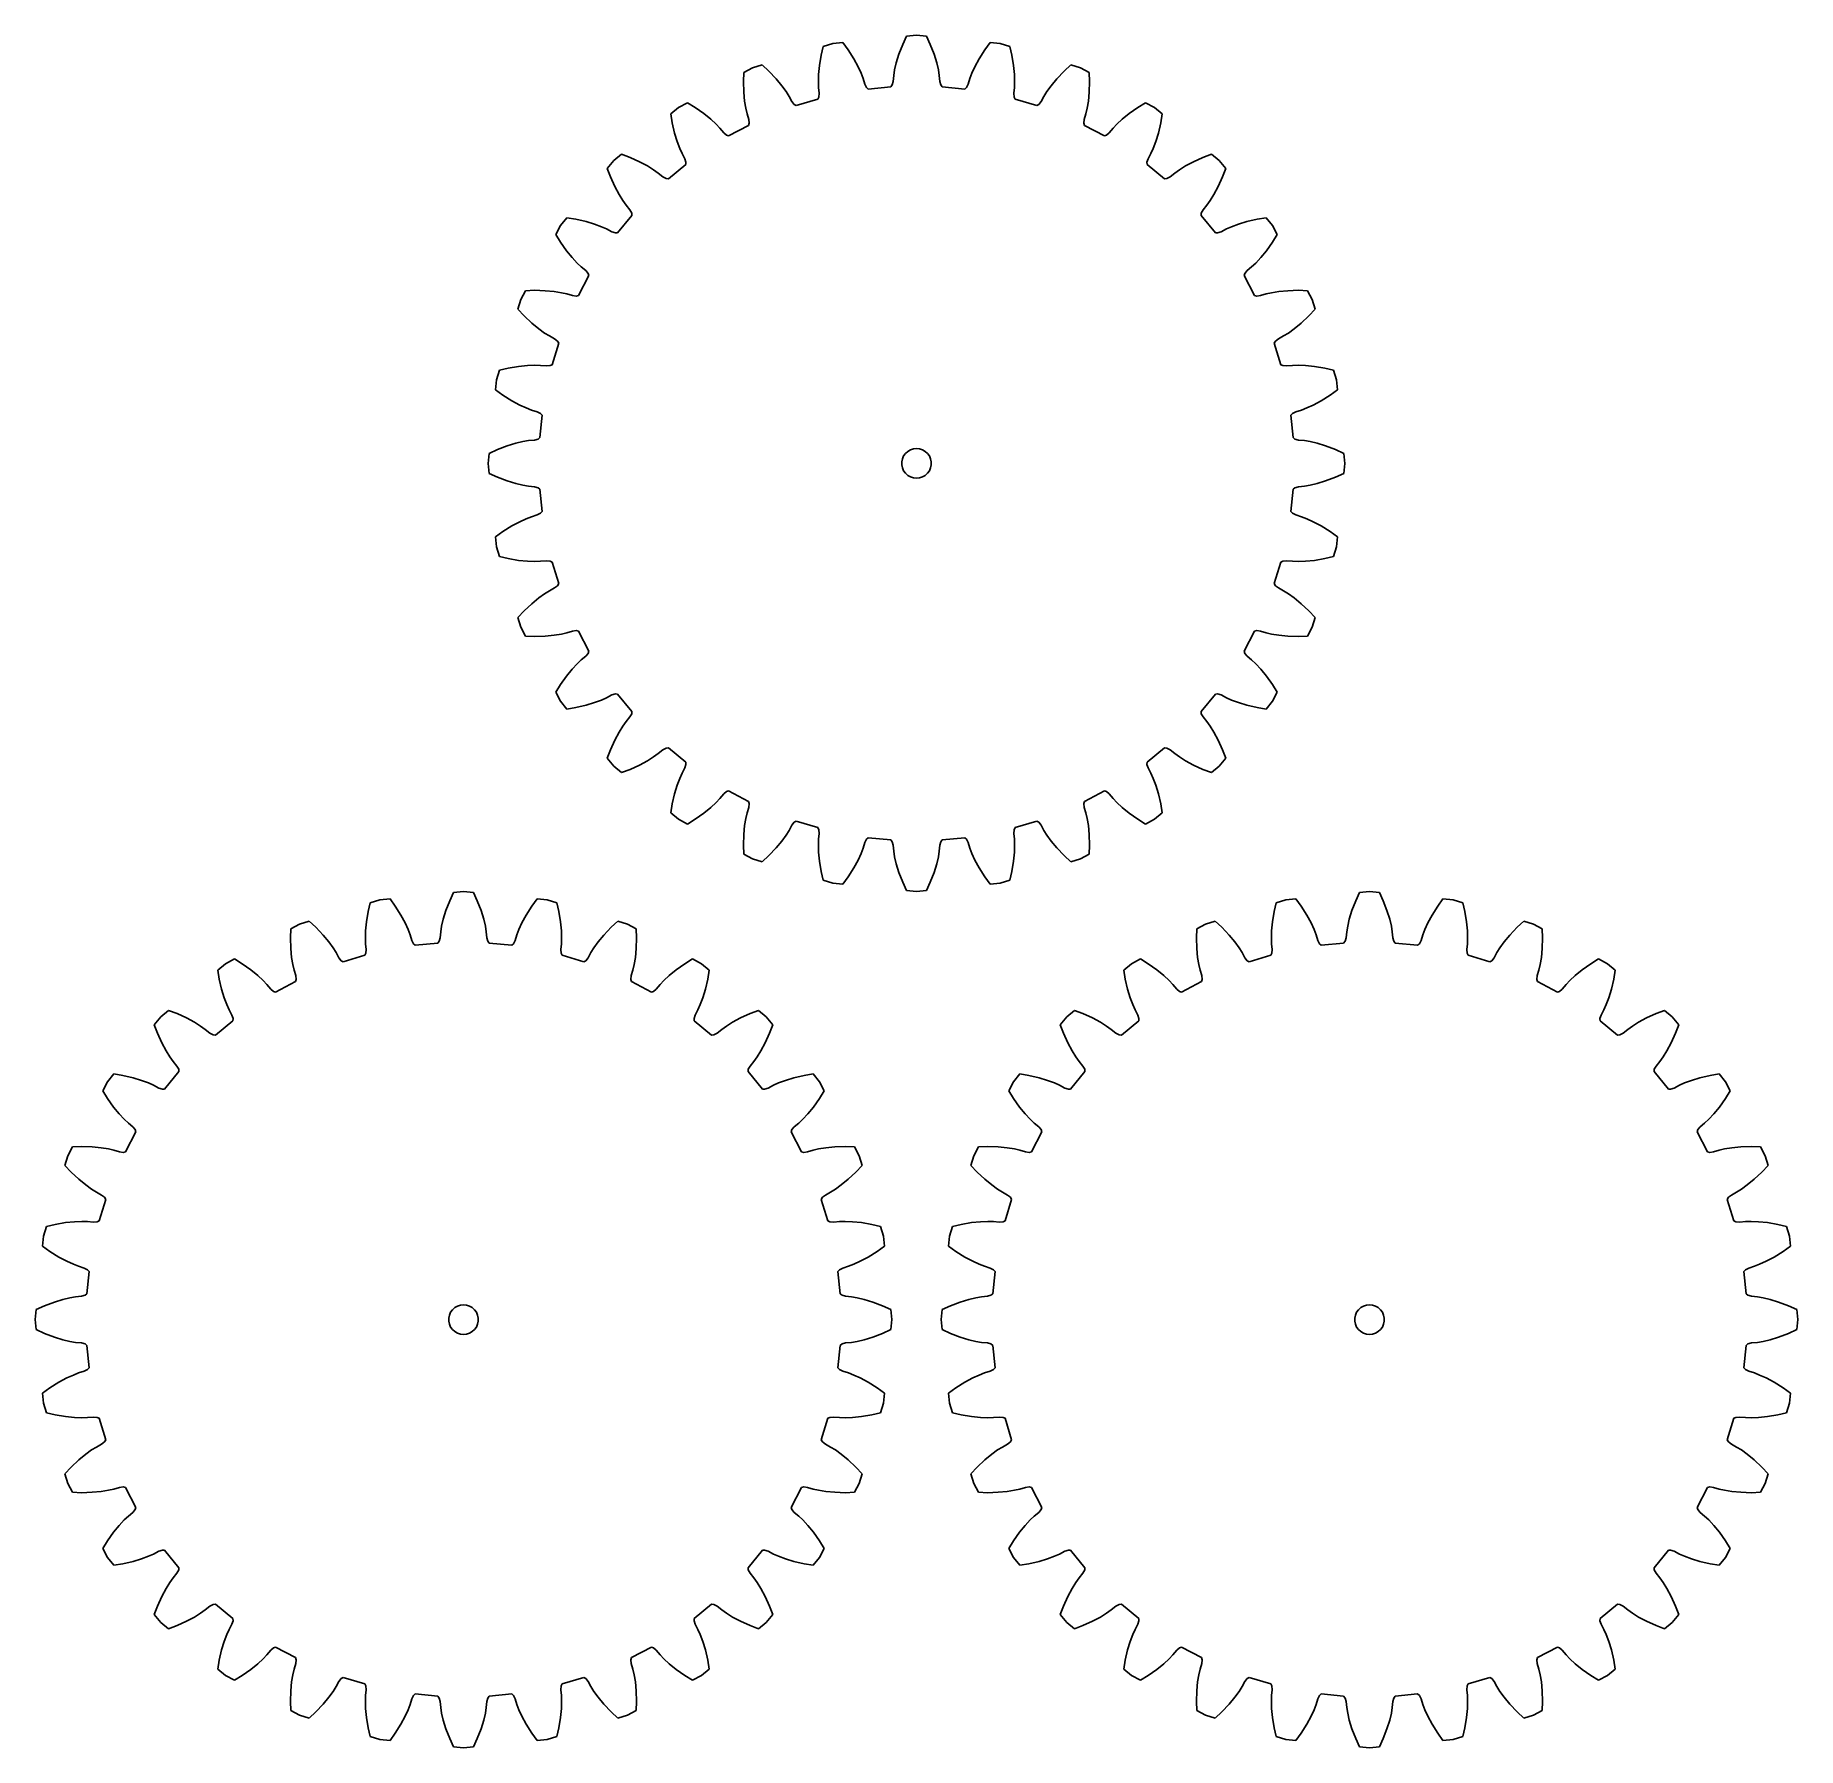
# Model space of a CAD drawing. Extents: x 0 to 178, y 0 to 173.
import ezdxf

# ---------------------------------------------------------------- set-up
doc = ezdxf.new("R2010")
doc.units = 0

msp = doc.modelspace()

# ---------------------------------------------------------------- linework, layer by layer
for p, q in [((88.07, 173.06), (87.69, 172.23)), ((89.08, 173.16), (88.07, 173.06)), ((90.09, 173.06), (89.08, 173.16)), ((90.47, 172.23), (90.09, 173.06)), ((79.45, 171.14), (79.27, 170.09)), ((79.66, 172.03), (79.45, 171.14)), ((80.63, 172.33), (79.66, 172.03)), ((81.65, 172.43), (80.63, 172.33)), ((82.18, 171.68), (81.65, 172.43)), ((82.75, 170.78), (82.18, 171.68)), ((87.31, 171.23), (87.04, 170.36)), ((87.69, 172.23), (87.31, 171.23)), ((90.85, 171.23), (90.47, 172.23)), ((91.12, 170.36), (90.85, 171.23)), ((95.98, 171.68), (95.41, 170.78)), ((96.51, 172.43), (95.98, 171.68)), ((97.53, 172.33), (96.51, 172.43)), ((98.5, 172.03), (97.53, 172.33)), ((98.71, 171.14), (98.5, 172.03)), ((98.89, 170.09), (98.71, 171.14)), ((71.62, 169.39), (71.58, 168.47)), ((72.51, 169.87), (71.62, 169.39)), ((73.49, 170.16), (72.51, 169.87)), ((74.16, 169.54), (73.49, 170.16)), ((74.89, 168.76), (74.16, 169.54)), ((79.27, 170.09), (79.18, 169.19)), ((83.18, 169.98), (82.75, 170.78)), ((83.48, 169.31), (83.18, 169.98)), ((83.69, 168.78), (83.48, 169.31)), ((86.87, 169.65), (86.78, 169.08)), ((87.04, 170.36), (86.87, 169.65)), ((91.29, 169.65), (91.12, 170.36)), ((91.38, 169.08), (91.29, 169.65)), ((94.68, 169.31), (94.47, 168.78)), ((94.98, 169.98), (94.68, 169.31)), ((95.41, 170.78), (94.98, 169.98)), ((98.98, 169.19), (98.89, 170.09)), ((104, 169.54), (103.27, 168.76)), ((104.67, 170.16), (104, 169.54)), ((105.65, 169.87), (104.67, 170.16)), ((106.54, 169.39), (105.65, 169.87)), ((106.58, 168.47), (106.54, 169.39)), ((71.58, 168.47), (71.62, 167.4)), ((75.47, 168.06), (74.89, 168.76)), ((75.9, 167.46), (75.47, 168.06)), ((79.18, 169.19), (79.16, 168.45)), ((79.16, 168.45), (79.17, 167.88)), ((79.17, 167.88), (79.23, 167.29)), ((83.86, 168.21), (83.69, 168.78)), ((84.03, 167.87), (83.86, 168.21)), ((84.21, 167.72), (84.03, 167.87)), ((86.47, 167.95), (84.21, 167.72)), ((86.62, 168.13), (86.47, 167.95)), ((86.72, 168.49), (86.62, 168.13)), ((86.78, 169.08), (86.72, 168.49)), ((91.44, 168.49), (91.38, 169.08)), ((91.54, 168.13), (91.44, 168.49)), ((91.69, 167.95), (91.54, 168.13)), ((93.95, 167.72), (91.69, 167.95)), ((94.13, 167.87), (93.95, 167.72)), ((94.3, 168.21), (94.13, 167.87)), ((94.47, 168.78), (94.3, 168.21)), ((98.93, 167.29), (98.99, 167.88)), ((99, 168.45), (98.98, 169.19)), ((98.99, 167.88), (99, 168.45)), ((102.7, 168.06), (102.26, 167.46)), ((103.27, 168.76), (102.7, 168.06)), ((106.54, 167.4), (106.58, 168.47)), ((65.03, 165.86), (64.24, 165.22)), ((65.93, 166.34), (65.03, 165.86)), ((66.71, 165.86), (65.93, 166.34)), ((67.58, 165.24), (66.71, 165.86)), ((71.62, 167.4), (71.7, 166.5)), ((71.7, 166.5), (71.82, 165.77)), ((71.82, 165.77), (71.95, 165.22)), ((76.2, 166.98), (75.9, 167.46)), ((76.48, 166.45), (76.2, 166.98)), ((76.71, 166.16), (76.48, 166.45)), ((76.92, 166.04), (76.71, 166.16)), ((79.1, 166.71), (76.92, 166.04)), ((79.2, 166.91), (79.1, 166.71)), ((79.23, 167.29), (79.2, 166.91)), ((98.96, 166.91), (98.93, 167.29)), ((99.06, 166.71), (98.96, 166.91)), ((101.24, 166.04), (99.06, 166.71)), ((101.45, 166.16), (101.24, 166.04)), ((101.68, 166.45), (101.45, 166.16)), ((101.96, 166.98), (101.68, 166.45)), ((102.26, 167.46), (101.96, 166.98)), ((106.21, 165.22), (106.34, 165.77)), ((106.34, 165.77), (106.46, 166.5)), ((106.46, 166.5), (106.54, 167.4)), ((111.45, 165.86), (110.58, 165.24)), ((112.23, 166.34), (111.45, 165.86)), ((113.13, 165.86), (112.23, 166.34)), ((113.92, 165.22), (113.13, 165.86)), ((64.24, 165.22), (64.39, 164.31)), ((64.39, 164.31), (64.63, 163.27)), ((68.28, 164.67), (67.58, 165.24)), ((68.82, 164.17), (68.28, 164.67)), ((69.21, 163.75), (68.82, 164.17)), ((72.1, 164.05), (70.09, 162.98)), ((71.95, 165.22), (72.12, 164.65)), ((72.17, 164.27), (72.1, 164.05)), ((72.12, 164.65), (72.17, 164.27)), ((105.99, 164.27), (106.04, 164.65)), ((106.06, 164.05), (105.99, 164.27)), ((106.04, 164.65), (106.21, 165.22)), ((108.07, 162.98), (106.06, 164.05)), ((109.34, 164.17), (108.95, 163.75)), ((109.88, 164.67), (109.34, 164.17)), ((110.58, 165.24), (109.88, 164.67)), ((113.53, 163.27), (113.77, 164.31)), ((113.77, 164.31), (113.92, 165.22)), ((64.63, 163.27), (64.89, 162.41)), ((64.89, 162.41), (65.15, 161.72)), ((69.59, 163.29), (69.21, 163.75)), ((69.87, 163.05), (69.59, 163.29)), ((70.09, 162.98), (69.87, 163.05)), ((108.29, 163.05), (108.07, 162.98)), ((108.57, 163.29), (108.29, 163.05)), ((108.95, 163.75), (108.57, 163.29)), ((113.01, 161.72), (113.27, 162.41)), ((113.27, 162.41), (113.53, 163.27)), ((58.47, 160.48), (57.82, 159.69)), ((59.26, 161.13), (58.47, 160.48)), ((60.12, 160.81), (59.26, 161.13)), ((61.09, 160.37), (60.12, 160.81)), ((61.89, 159.94), (61.09, 160.37)), ((65.15, 161.72), (65.38, 161.2)), ((65.38, 161.2), (65.66, 160.67)), ((65.66, 160.67), (65.78, 160.31)), ((112.38, 160.31), (112.5, 160.67)), ((112.5, 160.67), (112.78, 161.2)), ((112.78, 161.2), (113.01, 161.72)), ((117.07, 160.37), (116.27, 159.94)), ((118.04, 160.81), (117.07, 160.37)), ((118.9, 161.13), (118.04, 160.81)), ((119.69, 160.48), (118.9, 161.13)), ((120.34, 159.69), (119.69, 160.48)), ((57.82, 159.69), (58.14, 158.84)), ((58.14, 158.84), (58.58, 157.86)), ((62.51, 159.56), (61.89, 159.94)), ((62.98, 159.22), (62.51, 159.56)), ((63.44, 158.85), (62.98, 159.22)), ((63.77, 158.66), (63.44, 158.85)), ((64, 158.64), (63.77, 158.66)), ((65.76, 160.08), (64, 158.64)), ((65.78, 160.31), (65.76, 160.08)), ((112.4, 160.08), (112.38, 160.31)), ((114.16, 158.64), (112.4, 160.08)), ((114.39, 158.66), (114.16, 158.64)), ((114.72, 158.85), (114.39, 158.66)), ((115.18, 159.22), (114.72, 158.85)), ((115.65, 159.56), (115.18, 159.22)), ((116.27, 159.94), (115.65, 159.56)), ((119.58, 157.86), (120.02, 158.84)), ((120.02, 158.84), (120.34, 159.69)), ((58.58, 157.86), (59.01, 157.06)), ((59.01, 157.06), (59.4, 156.44)), ((118.77, 156.44), (119.15, 157.06)), ((119.15, 157.06), (119.58, 157.86)), ((59.4, 156.44), (59.73, 155.97)), ((59.73, 155.97), (60.1, 155.51)), ((60.1, 155.51), (60.29, 155.18)), ((60.29, 155.18), (60.31, 154.95)), ((117.85, 154.95), (117.87, 155.18)), ((117.87, 155.18), (118.06, 155.51)), ((118.06, 155.51), (118.43, 155.97)), ((118.43, 155.97), (118.77, 156.44)), ((53.09, 153.92), (52.61, 153.02)), ((53.73, 154.71), (53.09, 153.92)), ((54.64, 154.56), (53.73, 154.71)), ((55.68, 154.32), (54.64, 154.56)), ((56.54, 154.06), (55.68, 154.32)), ((57.23, 153.8), (56.54, 154.06)), ((57.76, 153.57), (57.23, 153.8)), ((58.28, 153.29), (57.76, 153.57)), ((58.64, 153.17), (58.28, 153.29)), ((60.31, 154.95), (58.87, 153.19)), ((119.29, 153.19), (117.85, 154.95)), ((119.88, 153.29), (119.52, 153.17)), ((120.41, 153.57), (119.88, 153.29)), ((120.93, 153.8), (120.41, 153.57)), ((121.62, 154.06), (120.93, 153.8)), ((122.48, 154.32), (121.62, 154.06)), ((123.52, 154.56), (122.48, 154.32)), ((124.43, 154.71), (123.52, 154.56)), ((125.07, 153.92), (124.43, 154.71)), ((125.55, 153.02), (125.07, 153.92)), ((52.61, 153.02), (53.09, 152.24)), ((53.09, 152.24), (53.71, 151.37)), ((58.87, 153.19), (58.64, 153.17)), ((119.52, 153.17), (119.29, 153.19)), ((124.45, 151.37), (125.07, 152.24)), ((125.07, 152.24), (125.55, 153.02)), ((53.71, 151.37), (54.28, 150.67)), ((54.28, 150.67), (54.78, 150.13)), ((54.78, 150.13), (55.2, 149.74)), ((55.2, 149.74), (55.66, 149.36)), ((122.5, 149.36), (122.96, 149.74)), ((122.96, 149.74), (123.38, 150.13)), ((123.38, 150.13), (123.88, 150.67)), ((123.88, 150.67), (124.45, 151.37)), ((55.97, 148.86), (54.9, 146.85)), ((55.66, 149.36), (55.9, 149.08)), ((55.9, 149.08), (55.97, 148.86)), ((122.19, 148.86), (122.26, 149.08)), ((123.26, 146.85), (122.19, 148.86)), ((122.26, 149.08), (122.5, 149.36)), ((49.09, 146.44), (48.79, 145.46)), ((49.57, 147.33), (49.09, 146.44)), ((50.48, 147.37), (49.57, 147.33)), ((51.55, 147.33), (50.48, 147.37)), ((52.45, 147.25), (51.55, 147.33)), ((53.18, 147.13), (52.45, 147.25)), ((53.73, 147), (53.18, 147.13)), ((54.3, 146.83), (53.73, 147)), ((54.68, 146.78), (54.3, 146.83)), ((54.9, 146.85), (54.68, 146.78)), ((123.48, 146.78), (123.26, 146.85)), ((123.86, 146.83), (123.48, 146.78)), ((124.43, 147), (123.86, 146.83)), ((124.98, 147.13), (124.43, 147)), ((125.71, 147.25), (124.98, 147.13)), ((126.61, 147.33), (125.71, 147.25)), ((127.68, 147.37), (126.61, 147.33)), ((128.6, 147.33), (127.68, 147.37)), ((129.08, 146.44), (128.6, 147.33)), ((129.37, 145.46), (129.08, 146.44)), ((48.79, 145.46), (49.42, 144.79)), ((49.42, 144.79), (50.19, 144.06)), ((127.97, 144.06), (128.75, 144.79)), ((128.75, 144.79), (129.37, 145.46)), ((50.19, 144.06), (50.89, 143.49)), ((50.89, 143.49), (51.49, 143.05)), ((51.49, 143.05), (51.97, 142.75)), ((51.97, 142.75), (52.5, 142.47)), ((125.66, 142.47), (126.19, 142.75)), ((126.19, 142.75), (126.67, 143.05)), ((126.67, 143.05), (127.27, 143.49)), ((127.27, 143.49), (127.97, 144.06)), ((52.91, 142.03), (52.25, 139.85)), ((52.5, 142.47), (52.79, 142.24)), ((52.79, 142.24), (52.91, 142.03)), ((125.25, 142.03), (125.37, 142.24)), ((125.92, 139.85), (125.25, 142.03)), ((125.37, 142.24), (125.66, 142.47)), ((46.92, 139.29), (46.62, 138.32)), ((47.81, 139.5), (46.92, 139.29)), ((48.86, 139.68), (47.81, 139.5)), ((49.76, 139.77), (48.86, 139.68)), ((50.5, 139.79), (49.76, 139.77)), ((51.07, 139.78), (50.5, 139.79)), ((51.66, 139.72), (51.07, 139.78)), ((52.04, 139.75), (51.66, 139.72)), ((52.25, 139.85), (52.04, 139.75)), ((126.12, 139.75), (125.92, 139.85)), ((126.5, 139.72), (126.12, 139.75)), ((127.09, 139.78), (126.5, 139.72)), ((127.66, 139.79), (127.09, 139.78)), ((128.4, 139.77), (127.66, 139.79)), ((129.3, 139.68), (128.4, 139.77)), ((130.35, 139.5), (129.3, 139.68)), ((131.24, 139.29), (130.35, 139.5)), ((131.54, 138.32), (131.24, 139.29)), ((46.62, 138.32), (46.52, 137.3)), ((46.52, 137.3), (47.27, 136.77)), ((130.89, 136.77), (131.64, 137.3)), ((131.64, 137.3), (131.54, 138.32)), ((47.27, 136.77), (48.17, 136.2)), ((48.17, 136.2), (48.97, 135.77)), ((48.97, 135.77), (49.64, 135.47)), ((49.64, 135.47), (50.17, 135.26)), ((127.99, 135.26), (128.52, 135.47)), ((128.52, 135.47), (129.19, 135.77)), ((129.19, 135.77), (129.99, 136.2)), ((129.99, 136.2), (130.89, 136.77)), ((50.17, 135.26), (50.74, 135.09)), ((50.74, 135.09), (51.08, 134.92)), ((51.23, 134.74), (51.01, 132.48)), ((51.08, 134.92), (51.23, 134.74)), ((126.93, 134.74), (127.08, 134.92)), ((127.16, 132.48), (126.93, 134.74)), ((127.08, 134.92), (127.42, 135.09)), ((127.42, 135.09), (127.99, 135.26)), ((48.59, 131.91), (47.72, 131.64)), ((49.3, 132.08), (48.59, 131.91)), ((49.87, 132.17), (49.3, 132.08)), ((50.46, 132.23), (49.87, 132.17)), ((50.82, 132.33), (50.46, 132.23)), ((51.01, 132.48), (50.82, 132.33)), ((127.34, 132.33), (127.16, 132.48)), ((127.7, 132.23), (127.34, 132.33)), ((128.29, 132.17), (127.7, 132.23)), ((128.86, 132.08), (128.29, 132.17)), ((129.57, 131.91), (128.86, 132.08)), ((130.44, 131.64), (129.57, 131.91)), ((45.89, 130.88), (45.79, 129.87)), ((46.72, 131.26), (45.89, 130.88)), ((47.72, 131.64), (46.72, 131.26)), ((87.59, 130.03), (87.65, 130.33)), ((87.65, 130.33), (87.78, 130.62)), ((87.78, 130.62), (87.97, 130.87)), ((87.97, 130.87), (88.2, 131.08)), ((88.2, 131.08), (88.47, 131.24)), ((88.47, 131.24), (88.77, 131.34)), ((88.77, 131.34), (89.08, 131.37)), ((89.08, 131.37), (89.39, 131.34)), ((89.39, 131.34), (89.69, 131.24)), ((89.69, 131.24), (89.96, 131.08)), ((89.96, 131.08), (90.2, 130.87)), ((90.2, 130.87), (90.38, 130.62)), ((90.38, 130.62), (90.51, 130.33)), ((90.51, 130.33), (90.57, 130.03)), ((131.44, 131.26), (130.44, 131.64)), ((132.27, 130.88), (131.44, 131.26)), ((132.37, 129.87), (132.27, 130.88)), ((45.79, 129.87), (45.89, 128.86)), ((45.89, 128.86), (46.72, 128.48)), ((46.72, 128.48), (47.72, 128.1)), ((87.59, 129.71), (87.59, 130.03)), ((87.65, 129.41), (87.59, 129.71)), ((87.78, 129.12), (87.65, 129.41)), ((87.97, 128.87), (87.78, 129.12)), ((88.2, 128.66), (87.97, 128.87)), ((88.47, 128.5), (88.2, 128.66)), ((88.77, 128.4), (88.47, 128.5)), ((89.08, 128.37), (88.77, 128.4)), ((89.39, 128.4), (89.08, 128.37)), ((89.69, 128.5), (89.39, 128.4)), ((89.96, 128.66), (89.69, 128.5)), ((90.2, 128.87), (89.96, 128.66)), ((90.38, 129.12), (90.2, 128.87)), ((90.51, 129.41), (90.38, 129.12)), ((90.57, 129.71), (90.51, 129.41)), ((90.57, 130.03), (90.57, 129.71)), ((130.44, 128.1), (131.44, 128.48)), ((131.44, 128.48), (132.27, 128.86)), ((132.27, 128.86), (132.37, 129.87)), ((47.72, 128.1), (48.59, 127.83)), ((48.59, 127.83), (49.3, 127.67)), ((49.3, 127.67), (49.87, 127.57)), ((49.87, 127.57), (50.46, 127.51)), ((50.46, 127.51), (50.82, 127.41)), ((50.82, 127.41), (51.01, 127.26)), ((51.01, 127.26), (51.23, 125)), ((126.93, 125), (127.16, 127.26)), ((127.16, 127.26), (127.34, 127.41)), ((127.34, 127.41), (127.7, 127.51)), ((127.7, 127.51), (128.29, 127.57)), ((128.29, 127.57), (128.86, 127.67)), ((128.86, 127.67), (129.57, 127.83)), ((129.57, 127.83), (130.44, 128.1)), ((51.08, 124.82), (50.74, 124.65)), ((51.23, 125), (51.08, 124.82)), ((127.08, 124.82), (126.93, 125)), ((127.42, 124.65), (127.08, 124.82)), ((47.27, 122.97), (46.52, 122.44)), ((48.17, 123.54), (47.27, 122.97)), ((48.97, 123.97), (48.17, 123.54)), ((49.64, 124.27), (48.97, 123.97)), ((50.17, 124.48), (49.64, 124.27)), ((50.74, 124.65), (50.17, 124.48)), ((127.99, 124.48), (127.42, 124.65)), ((128.52, 124.27), (127.99, 124.48)), ((129.19, 123.97), (128.52, 124.27)), ((129.99, 123.54), (129.19, 123.97)), ((130.89, 122.97), (129.99, 123.54)), ((131.64, 122.44), (130.89, 122.97)), ((46.52, 122.44), (46.62, 121.42)), ((46.62, 121.42), (46.92, 120.45)), ((131.24, 120.45), (131.54, 121.42)), ((131.54, 121.42), (131.64, 122.44)), ((46.92, 120.45), (47.81, 120.24)), ((47.81, 120.24), (48.86, 120.06)), ((48.86, 120.06), (49.76, 119.97)), ((49.76, 119.97), (50.5, 119.95)), ((50.5, 119.95), (51.07, 119.97)), ((51.07, 119.97), (51.66, 120.02)), ((51.66, 120.02), (52.04, 119.99)), ((52.04, 119.99), (52.25, 119.89)), ((52.25, 119.89), (52.91, 117.71)), ((125.25, 117.71), (125.92, 119.89)), ((125.92, 119.89), (126.12, 119.99)), ((126.12, 119.99), (126.5, 120.02)), ((126.5, 120.02), (127.09, 119.97)), ((127.09, 119.97), (127.66, 119.95)), ((127.66, 119.95), (128.4, 119.97)), ((128.4, 119.97), (129.3, 120.06)), ((129.3, 120.06), (130.35, 120.24)), ((130.35, 120.24), (131.24, 120.45)), ((52.91, 117.71), (52.79, 117.5)), ((125.37, 117.5), (125.25, 117.71)), ((50.89, 116.26), (50.19, 115.68)), ((51.49, 116.69), (50.89, 116.26)), ((51.97, 116.99), (51.49, 116.69)), ((52.5, 117.27), (51.97, 116.99)), ((52.79, 117.5), (52.5, 117.27)), ((125.66, 117.27), (125.37, 117.5)), ((126.19, 116.99), (125.66, 117.27)), ((126.67, 116.69), (126.19, 116.99)), ((127.27, 116.26), (126.67, 116.69)), ((127.97, 115.68), (127.27, 116.26)), ((49.42, 114.95), (48.79, 114.28)), ((48.79, 114.28), (49.09, 113.3)), ((50.19, 115.68), (49.42, 114.95)), ((128.75, 114.95), (127.97, 115.68)), ((129.37, 114.28), (128.75, 114.95)), ((129.08, 113.3), (129.37, 114.28)), ((49.09, 113.3), (49.57, 112.41)), ((49.57, 112.41), (50.48, 112.37)), ((50.48, 112.37), (51.55, 112.41)), ((51.55, 112.41), (52.45, 112.49)), ((52.45, 112.49), (53.18, 112.61)), ((53.18, 112.61), (53.73, 112.74)), ((53.73, 112.74), (54.3, 112.91)), ((54.3, 112.91), (54.68, 112.96)), ((54.68, 112.96), (54.9, 112.89)), ((54.9, 112.89), (55.97, 110.88)), ((122.19, 110.88), (123.26, 112.89)), ((123.26, 112.89), (123.48, 112.96)), ((123.48, 112.96), (123.86, 112.91)), ((123.86, 112.91), (124.43, 112.74)), ((124.43, 112.74), (124.98, 112.61)), ((124.98, 112.61), (125.71, 112.49)), ((125.71, 112.49), (126.61, 112.41)), ((126.61, 112.41), (127.68, 112.37)), ((127.68, 112.37), (128.6, 112.41)), ((128.6, 112.41), (129.08, 113.3)), ((55.9, 110.66), (55.66, 110.38)), ((55.97, 110.88), (55.9, 110.66)), ((122.26, 110.66), (122.19, 110.88)), ((122.5, 110.38), (122.26, 110.66)), ((54.28, 109.07), (53.71, 108.37)), ((54.78, 109.61), (54.28, 109.07)), ((55.2, 110), (54.78, 109.61)), ((55.66, 110.38), (55.2, 110)), ((122.96, 110), (122.5, 110.38)), ((123.38, 109.61), (122.96, 110)), ((123.88, 109.07), (123.38, 109.61)), ((124.45, 108.37), (123.88, 109.07)), ((53.09, 107.5), (52.61, 106.72)), ((53.71, 108.37), (53.09, 107.5)), ((125.07, 107.5), (124.45, 108.37)), ((125.55, 106.72), (125.07, 107.5)), ((52.61, 106.72), (53.09, 105.82)), ((53.09, 105.82), (53.73, 105.03)), ((53.73, 105.03), (54.64, 105.18)), ((54.64, 105.18), (55.68, 105.42)), ((55.68, 105.42), (56.54, 105.68)), ((56.54, 105.68), (57.23, 105.94)), ((57.23, 105.94), (57.76, 106.17)), ((57.76, 106.17), (58.28, 106.45)), ((58.28, 106.45), (58.64, 106.57)), ((58.64, 106.57), (58.87, 106.55)), ((58.87, 106.55), (60.31, 104.79)), ((117.85, 104.79), (119.29, 106.55)), ((119.29, 106.55), (119.52, 106.57)), ((119.52, 106.57), (119.88, 106.45)), ((119.88, 106.45), (120.41, 106.17)), ((120.41, 106.17), (120.93, 105.94)), ((120.93, 105.94), (121.62, 105.68)), ((121.62, 105.68), (122.48, 105.42)), ((122.48, 105.42), (123.52, 105.18)), ((123.52, 105.18), (124.43, 105.03)), ((124.43, 105.03), (125.07, 105.82)), ((125.07, 105.82), (125.55, 106.72)), ((59.73, 103.77), (59.4, 103.3)), ((60.1, 104.23), (59.73, 103.77)), ((60.29, 104.56), (60.1, 104.23)), ((60.31, 104.79), (60.29, 104.56)), ((117.87, 104.56), (117.85, 104.79)), ((118.06, 104.23), (117.87, 104.56)), ((118.43, 103.77), (118.06, 104.23)), ((118.77, 103.3), (118.43, 103.77)), ((58.58, 101.88), (58.14, 100.91)), ((59.01, 102.68), (58.58, 101.88)), ((59.4, 103.3), (59.01, 102.68)), ((119.15, 102.68), (118.77, 103.3)), ((119.58, 101.88), (119.15, 102.68)), ((120.02, 100.91), (119.58, 101.88)), ((58.14, 100.91), (57.82, 100.05)), ((57.82, 100.05), (58.47, 99.26)), ((61.09, 99.37), (61.89, 99.8)), ((61.89, 99.8), (62.51, 100.19)), ((62.51, 100.19), (62.98, 100.52)), ((62.98, 100.52), (63.44, 100.89)), ((63.44, 100.89), (63.77, 101.08)), ((63.77, 101.08), (64, 101.1)), ((64, 101.1), (65.76, 99.66)), ((112.4, 99.66), (114.16, 101.1)), ((114.16, 101.1), (114.39, 101.08)), ((114.39, 101.08), (114.72, 100.89)), ((114.72, 100.89), (115.18, 100.52)), ((115.18, 100.52), (115.65, 100.19)), ((115.65, 100.19), (116.27, 99.8)), ((116.27, 99.8), (117.07, 99.37)), ((119.69, 99.26), (120.34, 100.05)), ((120.34, 100.05), (120.02, 100.91)), ((58.47, 99.26), (59.26, 98.61)), ((59.26, 98.61), (60.12, 98.93)), ((60.12, 98.93), (61.09, 99.37)), ((65.15, 98.02), (64.89, 97.33)), ((65.38, 98.55), (65.15, 98.02)), ((65.66, 99.07), (65.38, 98.55)), ((65.78, 99.43), (65.66, 99.07)), ((65.76, 99.66), (65.78, 99.43)), ((112.38, 99.43), (112.4, 99.66)), ((112.5, 99.07), (112.38, 99.43)), ((112.78, 98.55), (112.5, 99.07)), ((113.01, 98.02), (112.78, 98.55)), ((113.27, 97.33), (113.01, 98.02)), ((117.07, 99.37), (118.04, 98.93)), ((118.04, 98.93), (118.9, 98.61)), ((118.9, 98.61), (119.69, 99.26)), ((64.63, 96.47), (64.39, 95.43)), ((64.89, 97.33), (64.63, 96.47)), ((69.21, 95.99), (69.59, 96.45)), ((69.59, 96.45), (69.87, 96.69)), ((69.87, 96.69), (70.09, 96.76)), ((70.09, 96.76), (72.1, 95.69)), ((106.06, 95.69), (108.07, 96.76)), ((108.07, 96.76), (108.29, 96.69)), ((108.29, 96.69), (108.57, 96.45)), ((108.57, 96.45), (108.95, 95.99)), ((113.53, 96.47), (113.27, 97.33)), ((113.77, 95.43), (113.53, 96.47)), ((64.39, 95.43), (64.24, 94.52)), ((64.24, 94.52), (65.03, 93.88)), ((66.71, 93.88), (67.58, 94.5)), ((67.58, 94.5), (68.28, 95.07)), ((68.28, 95.07), (68.82, 95.57)), ((68.82, 95.57), (69.21, 95.99)), ((71.95, 94.52), (71.82, 93.97)), ((72.12, 95.09), (71.95, 94.52)), ((72.1, 95.69), (72.17, 95.47)), ((72.17, 95.47), (72.12, 95.09)), ((105.99, 95.47), (106.06, 95.69)), ((106.04, 95.09), (105.99, 95.47)), ((106.21, 94.52), (106.04, 95.09)), ((106.34, 93.97), (106.21, 94.52)), ((108.95, 95.99), (109.34, 95.57)), ((109.34, 95.57), (109.88, 95.07)), ((109.88, 95.07), (110.58, 94.5)), ((110.58, 94.5), (111.45, 93.88)), ((113.13, 93.88), (113.92, 94.52)), ((113.92, 94.52), (113.77, 95.43)), ((65.03, 93.88), (65.93, 93.4)), ((65.93, 93.4), (66.71, 93.88)), ((71.7, 93.24), (71.62, 92.34)), ((71.82, 93.97), (71.7, 93.24)), ((75.9, 92.28), (76.2, 92.76)), ((76.2, 92.76), (76.48, 93.29)), ((76.48, 93.29), (76.71, 93.58)), ((76.71, 93.58), (76.92, 93.7)), ((76.92, 93.7), (79.1, 93.04)), ((79.1, 93.04), (79.2, 92.83)), ((79.2, 92.83), (79.23, 92.45)), ((98.93, 92.45), (98.96, 92.83)), ((98.96, 92.83), (99.06, 93.04)), ((99.06, 93.04), (101.24, 93.7)), ((101.24, 93.7), (101.45, 93.58)), ((101.45, 93.58), (101.68, 93.29)), ((101.68, 93.29), (101.96, 92.76)), ((101.96, 92.76), (102.26, 92.28)), ((106.46, 93.24), (106.34, 93.97)), ((106.54, 92.34), (106.46, 93.24)), ((111.45, 93.88), (112.23, 93.4)), ((112.23, 93.4), (113.13, 93.88)), ((71.62, 92.34), (71.58, 91.27)), ((71.58, 91.27), (71.62, 90.36)), ((74.16, 90.21), (74.89, 90.98)), ((74.89, 90.98), (75.47, 91.68)), ((75.47, 91.68), (75.9, 92.28)), ((79.17, 91.86), (79.16, 91.29)), ((79.16, 91.29), (79.18, 90.55)), ((79.23, 92.45), (79.17, 91.86)), ((83.48, 90.43), (83.69, 90.96)), ((83.69, 90.96), (83.86, 91.53)), ((83.86, 91.53), (84.03, 91.87)), ((84.03, 91.87), (84.21, 92.02)), ((84.21, 92.02), (86.47, 91.8)), ((86.47, 91.8), (86.62, 91.61)), ((86.62, 91.61), (86.72, 91.25)), ((86.72, 91.25), (86.78, 90.66)), ((91.38, 90.66), (91.44, 91.25)), ((91.44, 91.25), (91.54, 91.61)), ((91.54, 91.61), (91.69, 91.8)), ((91.69, 91.8), (93.95, 92.02)), ((93.95, 92.02), (94.13, 91.87)), ((94.13, 91.87), (94.3, 91.53)), ((94.3, 91.53), (94.47, 90.96)), ((94.47, 90.96), (94.68, 90.43)), ((98.99, 91.86), (98.93, 92.45)), ((98.98, 90.55), (99, 91.29)), ((99, 91.29), (98.99, 91.86)), ((102.26, 92.28), (102.7, 91.68)), ((102.7, 91.68), (103.27, 90.98)), ((103.27, 90.98), (104, 90.21)), ((106.58, 91.27), (106.54, 92.34)), ((106.54, 90.36), (106.58, 91.27)), ((71.62, 90.36), (72.51, 89.88)), ((72.51, 89.88), (73.49, 89.58)), ((73.49, 89.58), (74.16, 90.21)), ((79.18, 90.55), (79.27, 89.65)), ((79.27, 89.65), (79.45, 88.6)), ((82.75, 88.96), (83.18, 89.76)), ((83.18, 89.76), (83.48, 90.43)), ((86.78, 90.66), (86.87, 90.09)), ((86.87, 90.09), (87.04, 89.38)), ((87.04, 89.38), (87.31, 88.51)), ((90.85, 88.51), (91.12, 89.38)), ((91.12, 89.38), (91.29, 90.09)), ((91.29, 90.09), (91.38, 90.66)), ((94.68, 90.43), (94.98, 89.76)), ((94.98, 89.76), (95.41, 88.96)), ((98.71, 88.6), (98.89, 89.65)), ((98.89, 89.65), (98.98, 90.55)), ((104, 90.21), (104.67, 89.58)), ((104.67, 89.58), (105.65, 89.88)), ((105.65, 89.88), (106.54, 90.36)), ((79.45, 88.6), (79.66, 87.71)), ((79.66, 87.71), (80.63, 87.41)), ((80.63, 87.41), (81.65, 87.31)), ((81.65, 87.31), (82.18, 88.06)), ((82.18, 88.06), (82.75, 88.96)), ((87.31, 88.51), (87.69, 87.51)), ((87.69, 87.51), (88.07, 86.68)), ((90.09, 86.68), (90.47, 87.51)), ((90.47, 87.51), (90.85, 88.51)), ((95.41, 88.96), (95.98, 88.06)), ((95.98, 88.06), (96.51, 87.31)), ((96.51, 87.31), (97.53, 87.41)), ((97.53, 87.41), (98.5, 87.71)), ((98.5, 87.71), (98.71, 88.6)), ((34.84, 85.75), (33.87, 85.45)), ((35.86, 85.85), (34.84, 85.75)), ((36.39, 85.1), (35.86, 85.85)), ((41.9, 85.65), (41.52, 84.65)), ((42.28, 86.48), (41.9, 85.65)), ((43.29, 86.58), (42.28, 86.48)), ((44.3, 86.48), (43.29, 86.58)), ((44.68, 85.65), (44.3, 86.48)), ((45.06, 84.65), (44.68, 85.65)), ((50.72, 85.85), (50.19, 85.1)), ((51.74, 85.75), (50.72, 85.85)), ((52.71, 85.45), (51.74, 85.75)), ((88.07, 86.68), (89.08, 86.58)), ((89.08, 86.58), (90.09, 86.68)), ((126.42, 85.75), (125.45, 85.45)), ((127.44, 85.85), (126.42, 85.75)), ((127.97, 85.1), (127.44, 85.85)), ((133.48, 85.65), (133.1, 84.65)), ((133.86, 86.48), (133.48, 85.65)), ((134.87, 86.58), (133.86, 86.48)), ((135.88, 86.48), (134.87, 86.58)), ((136.26, 85.65), (135.88, 86.48)), ((136.64, 84.65), (136.26, 85.65)), ((142.3, 85.85), (141.77, 85.1)), ((143.32, 85.75), (142.3, 85.85)), ((144.29, 85.45), (143.32, 85.75)), ((33.66, 84.56), (33.48, 83.51)), ((33.87, 85.45), (33.66, 84.56)), ((36.96, 84.2), (36.39, 85.1)), ((37.39, 83.4), (36.96, 84.2)), ((41.25, 83.78), (41.08, 83.07)), ((41.52, 84.65), (41.25, 83.78)), ((45.33, 83.78), (45.06, 84.65)), ((45.5, 83.07), (45.33, 83.78)), ((49.62, 84.2), (49.19, 83.4)), ((50.19, 85.1), (49.62, 84.2)), ((52.92, 84.56), (52.71, 85.45)), ((53.1, 83.51), (52.92, 84.56)), ((125.24, 84.56), (125.06, 83.51)), ((125.45, 85.45), (125.24, 84.56)), ((128.54, 84.2), (127.97, 85.1)), ((128.97, 83.4), (128.54, 84.2)), ((132.83, 83.78), (132.67, 83.07)), ((133.1, 84.65), (132.83, 83.78)), ((136.91, 83.78), (136.64, 84.65)), ((137.08, 83.07), (136.91, 83.78)), ((141.2, 84.2), (140.77, 83.4)), ((141.77, 85.1), (141.2, 84.2)), ((144.5, 84.56), (144.29, 85.45)), ((144.68, 83.51), (144.5, 84.56)), ((25.83, 82.81), (25.79, 81.89)), ((26.72, 83.29), (25.83, 82.81)), ((27.7, 83.58), (26.72, 83.29)), ((28.37, 82.96), (27.7, 83.58)), ((29.1, 82.18), (28.37, 82.96)), ((29.68, 81.48), (29.1, 82.18)), ((33.39, 82.61), (33.37, 81.87)), ((33.48, 83.51), (33.39, 82.61)), ((37.69, 82.73), (37.39, 83.4)), ((37.9, 82.2), (37.69, 82.73)), ((38.07, 81.63), (37.9, 82.2)), ((40.99, 82.5), (40.93, 81.91)), ((41.08, 83.07), (40.99, 82.5)), ((45.59, 82.5), (45.5, 83.07)), ((45.65, 81.91), (45.59, 82.5)), ((48.68, 82.2), (48.51, 81.63)), ((48.89, 82.73), (48.68, 82.2)), ((49.19, 83.4), (48.89, 82.73)), ((53.19, 82.61), (53.1, 83.51)), ((53.21, 81.87), (53.19, 82.61)), ((57.48, 82.18), (56.91, 81.48)), ((58.21, 82.96), (57.48, 82.18)), ((58.88, 83.58), (58.21, 82.96)), ((59.86, 83.29), (58.88, 83.58)), ((60.75, 82.81), (59.86, 83.29)), ((60.79, 81.89), (60.75, 82.81)), ((117.41, 82.81), (117.37, 81.89)), ((118.3, 83.29), (117.41, 82.81)), ((119.28, 83.58), (118.3, 83.29)), ((119.95, 82.96), (119.28, 83.58)), ((120.68, 82.18), (119.95, 82.96)), ((121.26, 81.48), (120.68, 82.18)), ((124.97, 82.61), (124.95, 81.87)), ((125.06, 83.51), (124.97, 82.61)), ((129.27, 82.73), (128.97, 83.4)), ((129.48, 82.2), (129.27, 82.73)), ((129.65, 81.63), (129.48, 82.2)), ((132.57, 82.5), (132.51, 81.91)), ((132.67, 83.07), (132.57, 82.5)), ((137.17, 82.5), (137.08, 83.07)), ((137.23, 81.91), (137.17, 82.5)), ((140.26, 82.2), (140.09, 81.63)), ((140.47, 82.73), (140.26, 82.2)), ((140.77, 83.4), (140.47, 82.73)), ((144.77, 82.61), (144.68, 83.51)), ((144.79, 81.87), (144.77, 82.61)), ((149.06, 82.18), (148.49, 81.48)), ((149.79, 82.96), (149.06, 82.18)), ((150.46, 83.58), (149.79, 82.96)), ((151.44, 83.29), (150.46, 83.58)), ((152.33, 82.81), (151.44, 83.29)), ((152.37, 81.89), (152.33, 82.81)), ((25.79, 81.89), (25.83, 80.82)), ((25.83, 80.82), (25.91, 79.92)), ((30.11, 80.88), (29.68, 81.48)), ((30.41, 80.4), (30.11, 80.88)), ((30.69, 79.87), (30.41, 80.4)), ((33.41, 80.33), (33.31, 80.13)), ((33.37, 81.87), (33.38, 81.3)), ((33.38, 81.3), (33.44, 80.71)), ((33.44, 80.71), (33.41, 80.33)), ((38.24, 81.29), (38.07, 81.63)), ((38.42, 81.14), (38.24, 81.29)), ((40.68, 81.37), (38.42, 81.14)), ((40.83, 81.55), (40.68, 81.37)), ((40.93, 81.91), (40.83, 81.55)), ((45.75, 81.55), (45.65, 81.91)), ((45.9, 81.37), (45.75, 81.55)), ((48.16, 81.14), (45.9, 81.37)), ((48.34, 81.29), (48.16, 81.14)), ((48.51, 81.63), (48.34, 81.29)), ((53.14, 80.71), (53.2, 81.3)), ((53.17, 80.33), (53.14, 80.71)), ((53.27, 80.13), (53.17, 80.33)), ((53.2, 81.3), (53.21, 81.87)), ((56.17, 80.4), (55.89, 79.87)), ((56.47, 80.88), (56.17, 80.4)), ((56.91, 81.48), (56.47, 80.88)), ((60.67, 79.92), (60.75, 80.82)), ((60.75, 80.82), (60.79, 81.89)), ((117.37, 81.89), (117.41, 80.82)), ((117.41, 80.82), (117.49, 79.92)), ((121.69, 80.88), (121.26, 81.48)), ((121.99, 80.4), (121.69, 80.88)), ((122.27, 79.87), (121.99, 80.4)), ((124.99, 80.33), (124.89, 80.13)), ((124.95, 81.87), (124.97, 81.3)), ((124.97, 81.3), (125.02, 80.71)), ((125.02, 80.71), (124.99, 80.33)), ((129.82, 81.29), (129.65, 81.63)), ((130, 81.14), (129.82, 81.29)), ((132.26, 81.37), (130, 81.14)), ((132.41, 81.55), (132.26, 81.37)), ((132.51, 81.91), (132.41, 81.55)), ((137.33, 81.55), (137.23, 81.91)), ((137.48, 81.37), (137.33, 81.55)), ((139.74, 81.14), (137.48, 81.37)), ((139.92, 81.29), (139.74, 81.14)), ((140.09, 81.63), (139.92, 81.29)), ((144.72, 80.71), (144.78, 81.3)), ((144.75, 80.33), (144.72, 80.71)), ((144.85, 80.13), (144.75, 80.33)), ((144.78, 81.3), (144.79, 81.87)), ((147.75, 80.4), (147.47, 79.87)), ((148.05, 80.88), (147.75, 80.4)), ((148.49, 81.48), (148.05, 80.88)), ((152.25, 79.92), (152.33, 80.82)), ((152.33, 80.82), (152.37, 81.89)), ((19.24, 79.28), (18.45, 78.64)), ((18.45, 78.64), (18.6, 77.73)), ((20.14, 79.76), (19.24, 79.28)), ((20.92, 79.28), (20.14, 79.76)), ((21.79, 78.66), (20.92, 79.28)), ((22.49, 78.09), (21.79, 78.66)), ((25.91, 79.92), (26.03, 79.19)), ((26.03, 79.19), (26.16, 78.64)), ((26.16, 78.64), (26.33, 78.07)), ((30.92, 79.58), (30.69, 79.87)), ((31.13, 79.46), (30.92, 79.58)), ((33.31, 80.13), (31.13, 79.46)), ((55.45, 79.46), (53.27, 80.13)), ((55.66, 79.58), (55.45, 79.46)), ((55.89, 79.87), (55.66, 79.58)), ((60.25, 78.07), (60.42, 78.64)), ((60.42, 78.64), (60.55, 79.19)), ((60.55, 79.19), (60.67, 79.92)), ((64.79, 78.66), (64.09, 78.09)), ((65.66, 79.28), (64.79, 78.66)), ((66.44, 79.76), (65.66, 79.28)), ((67.34, 79.28), (66.44, 79.76)), ((68.13, 78.64), (67.34, 79.28)), ((67.98, 77.73), (68.13, 78.64)), ((110.82, 79.28), (110.03, 78.64)), ((110.03, 78.64), (110.18, 77.73)), ((111.72, 79.76), (110.82, 79.28)), ((112.5, 79.28), (111.72, 79.76)), ((113.37, 78.66), (112.5, 79.28)), ((114.07, 78.09), (113.37, 78.66)), ((117.49, 79.92), (117.61, 79.19)), ((117.61, 79.19), (117.74, 78.64)), ((117.74, 78.64), (117.91, 78.07)), ((122.5, 79.58), (122.27, 79.87)), ((122.71, 79.46), (122.5, 79.58)), ((124.89, 80.13), (122.71, 79.46)), ((147.03, 79.46), (144.85, 80.13)), ((147.24, 79.58), (147.03, 79.46)), ((147.47, 79.87), (147.24, 79.58)), ((151.83, 78.07), (152, 78.64)), ((152, 78.64), (152.13, 79.19)), ((152.13, 79.19), (152.25, 79.92)), ((156.37, 78.66), (155.67, 78.09)), ((157.24, 79.28), (156.37, 78.66)), ((158.02, 79.76), (157.24, 79.28)), ((158.92, 79.28), (158.02, 79.76)), ((159.71, 78.64), (158.92, 79.28)), ((159.56, 77.73), (159.71, 78.64)), ((18.6, 77.73), (18.84, 76.69)), ((18.84, 76.69), (19.1, 75.83)), ((23.03, 77.59), (22.49, 78.09)), ((23.42, 77.17), (23.03, 77.59)), ((23.8, 76.71), (23.42, 77.17)), ((24.08, 76.47), (23.8, 76.71)), ((26.31, 77.47), (24.3, 76.4)), ((26.38, 77.69), (26.31, 77.47)), ((26.33, 78.07), (26.38, 77.69)), ((60.2, 77.69), (60.25, 78.07)), ((60.27, 77.47), (60.2, 77.69)), ((62.28, 76.4), (60.27, 77.47)), ((62.78, 76.71), (62.5, 76.47)), ((63.16, 77.17), (62.78, 76.71)), ((63.55, 77.59), (63.16, 77.17)), ((64.09, 78.09), (63.55, 77.59)), ((67.48, 75.83), (67.74, 76.69)), ((67.74, 76.69), (67.98, 77.73)), ((110.18, 77.73), (110.42, 76.69)), ((110.42, 76.69), (110.68, 75.83)), ((114.61, 77.59), (114.07, 78.09)), ((115, 77.17), (114.61, 77.59)), ((115.38, 76.71), (115, 77.17)), ((115.66, 76.47), (115.38, 76.71)), ((117.89, 77.47), (115.88, 76.4)), ((117.96, 77.69), (117.89, 77.47)), ((117.91, 78.07), (117.96, 77.69)), ((151.78, 77.69), (151.83, 78.07)), ((151.85, 77.47), (151.78, 77.69)), ((153.86, 76.4), (151.85, 77.47)), ((154.36, 76.71), (154.08, 76.47)), ((154.74, 77.17), (154.36, 76.71)), ((155.13, 77.59), (154.74, 77.17)), ((155.67, 78.09), (155.13, 77.59)), ((159.06, 75.83), (159.32, 76.69)), ((159.32, 76.69), (159.56, 77.73)), ((19.1, 75.83), (19.36, 75.14)), ((19.36, 75.14), (19.59, 74.61)), ((24.3, 76.4), (24.08, 76.47)), ((62.5, 76.47), (62.28, 76.4)), ((66.99, 74.61), (67.22, 75.14)), ((67.22, 75.14), (67.48, 75.83)), ((110.68, 75.83), (110.94, 75.14)), ((110.94, 75.14), (111.17, 74.61)), ((115.88, 76.4), (115.66, 76.47)), ((154.08, 76.47), (153.86, 76.4)), ((158.57, 74.61), (158.8, 75.14)), ((158.8, 75.14), (159.06, 75.83)), ((12.68, 73.9), (12.03, 73.11)), ((12.03, 73.11), (12.35, 72.25)), ((13.47, 74.55), (12.68, 73.9)), ((14.33, 74.23), (13.47, 74.55)), ((15.3, 73.79), (14.33, 74.23)), ((16.1, 73.36), (15.3, 73.79)), ((16.72, 72.98), (16.1, 73.36)), ((19.97, 73.5), (18.21, 72.06)), ((19.59, 74.61), (19.87, 74.09)), ((19.87, 74.09), (19.99, 73.73)), ((19.99, 73.73), (19.97, 73.5)), ((66.59, 73.73), (66.71, 74.09)), ((66.61, 73.5), (66.59, 73.73)), ((68.37, 72.06), (66.61, 73.5)), ((66.71, 74.09), (66.99, 74.61)), ((70.48, 73.36), (69.86, 72.98)), ((71.28, 73.79), (70.48, 73.36)), ((72.25, 74.23), (71.28, 73.79)), ((73.11, 74.55), (72.25, 74.23)), ((73.9, 73.9), (73.11, 74.55)), ((74.55, 73.11), (73.9, 73.9)), ((74.23, 72.25), (74.55, 73.11)), ((104.26, 73.9), (103.61, 73.11)), ((103.61, 73.11), (103.93, 72.25)), ((105.05, 74.55), (104.26, 73.9)), ((105.91, 74.23), (105.05, 74.55)), ((106.88, 73.79), (105.91, 74.23)), ((107.68, 73.36), (106.88, 73.79)), ((108.3, 72.98), (107.68, 73.36)), ((111.55, 73.5), (109.79, 72.06)), ((111.17, 74.61), (111.45, 74.09)), ((111.45, 74.09), (111.57, 73.73)), ((111.57, 73.73), (111.55, 73.5)), ((158.17, 73.73), (158.29, 74.09)), ((158.19, 73.5), (158.17, 73.73)), ((159.95, 72.06), (158.19, 73.5)), ((158.29, 74.09), (158.57, 74.61)), ((162.06, 73.36), (161.44, 72.98)), ((162.86, 73.79), (162.06, 73.36)), ((163.84, 74.23), (162.86, 73.79)), ((164.69, 74.55), (163.84, 74.23)), ((165.48, 73.9), (164.69, 74.55)), ((166.13, 73.11), (165.48, 73.9)), ((165.81, 72.25), (166.13, 73.11)), ((12.35, 72.25), (12.79, 71.28)), ((12.79, 71.28), (13.22, 70.48)), ((17.19, 72.64), (16.72, 72.98)), ((17.65, 72.27), (17.19, 72.64)), ((17.98, 72.08), (17.65, 72.27)), ((18.21, 72.06), (17.98, 72.08)), ((68.6, 72.08), (68.37, 72.06)), ((68.93, 72.27), (68.6, 72.08)), ((69.39, 72.64), (68.93, 72.27)), ((69.86, 72.98), (69.39, 72.64)), ((73.36, 70.48), (73.79, 71.28)), ((73.79, 71.28), (74.23, 72.25)), ((103.93, 72.25), (104.37, 71.28)), ((104.37, 71.28), (104.8, 70.48)), ((108.77, 72.64), (108.3, 72.98)), ((109.23, 72.27), (108.77, 72.64)), ((109.56, 72.08), (109.23, 72.27)), ((109.79, 72.06), (109.56, 72.08)), ((160.18, 72.08), (159.95, 72.06)), ((160.51, 72.27), (160.18, 72.08)), ((160.97, 72.64), (160.51, 72.27)), ((161.44, 72.98), (160.97, 72.64)), ((164.94, 70.48), (165.37, 71.28)), ((165.37, 71.28), (165.81, 72.25)), ((13.22, 70.48), (13.61, 69.86)), ((13.61, 69.86), (13.94, 69.39)), ((72.64, 69.39), (72.98, 69.86)), ((72.98, 69.86), (73.36, 70.48)), ((104.8, 70.48), (105.19, 69.86)), ((105.19, 69.86), (105.52, 69.39)), ((164.22, 69.39), (164.56, 69.86)), ((164.56, 69.86), (164.94, 70.48)), ((7.94, 68.13), (7.3, 67.34)), ((8.85, 67.98), (7.94, 68.13)), ((9.89, 67.74), (8.85, 67.98)), ((10.75, 67.48), (9.89, 67.74)), ((14.52, 68.37), (13.08, 66.61)), ((13.94, 69.39), (14.31, 68.93)), ((14.31, 68.93), (14.5, 68.6)), ((14.5, 68.6), (14.52, 68.37)), ((72.06, 68.37), (72.08, 68.6)), ((73.5, 66.61), (72.06, 68.37)), ((72.08, 68.6), (72.27, 68.93)), ((72.27, 68.93), (72.64, 69.39)), ((76.69, 67.74), (75.83, 67.48)), ((77.73, 67.98), (76.69, 67.74)), ((78.64, 68.13), (77.73, 67.98)), ((79.28, 67.34), (78.64, 68.13)), ((99.52, 68.13), (98.88, 67.34)), ((100.43, 67.98), (99.52, 68.13)), ((101.47, 67.74), (100.43, 67.98)), ((102.33, 67.48), (101.47, 67.74)), ((106.1, 68.37), (104.66, 66.61)), ((105.52, 69.39), (105.89, 68.93)), ((105.89, 68.93), (106.08, 68.6)), ((106.08, 68.6), (106.1, 68.37)), ((163.64, 68.37), (163.66, 68.6)), ((165.08, 66.61), (163.64, 68.37)), ((163.66, 68.6), (163.85, 68.93)), ((163.85, 68.93), (164.22, 69.39)), ((168.27, 67.74), (167.41, 67.48)), ((169.31, 67.98), (168.27, 67.74)), ((170.22, 68.13), (169.31, 67.98)), ((170.86, 67.34), (170.22, 68.13)), ((7.3, 67.34), (6.82, 66.44)), ((6.82, 66.44), (7.3, 65.66)), ((11.44, 67.22), (10.75, 67.48)), ((11.97, 66.99), (11.44, 67.22)), ((12.49, 66.71), (11.97, 66.99)), ((12.85, 66.59), (12.49, 66.71)), ((13.08, 66.61), (12.85, 66.59)), ((73.73, 66.59), (73.5, 66.61)), ((74.09, 66.71), (73.73, 66.59)), ((74.61, 66.99), (74.09, 66.71)), ((75.14, 67.22), (74.61, 66.99)), ((75.83, 67.48), (75.14, 67.22)), ((79.76, 66.44), (79.28, 67.34)), ((79.28, 65.66), (79.76, 66.44)), ((98.88, 67.34), (98.4, 66.44)), ((98.4, 66.44), (98.88, 65.66)), ((103.02, 67.22), (102.33, 67.48)), ((103.55, 66.99), (103.02, 67.22)), ((104.07, 66.71), (103.55, 66.99)), ((104.43, 66.59), (104.07, 66.71)), ((104.66, 66.61), (104.43, 66.59)), ((165.31, 66.59), (165.08, 66.61)), ((165.67, 66.71), (165.31, 66.59)), ((166.2, 66.99), (165.67, 66.71)), ((166.72, 67.22), (166.2, 66.99)), ((167.41, 67.48), (166.72, 67.22)), ((171.34, 66.44), (170.86, 67.34)), ((170.86, 65.66), (171.34, 66.44)), ((7.3, 65.66), (7.92, 64.79)), ((7.92, 64.79), (8.49, 64.09)), ((78.09, 64.09), (78.66, 64.79)), ((78.66, 64.79), (79.28, 65.66)), ((98.88, 65.66), (99.5, 64.79)), ((99.5, 64.79), (100.07, 64.09)), ((169.67, 64.09), (170.24, 64.79)), ((170.24, 64.79), (170.86, 65.66)), ((8.49, 64.09), (8.99, 63.55)), ((8.99, 63.55), (9.41, 63.16)), ((9.41, 63.16), (9.87, 62.78)), ((9.87, 62.78), (10.11, 62.5)), ((10.11, 62.5), (10.18, 62.28)), ((76.4, 62.28), (76.47, 62.5)), ((76.47, 62.5), (76.71, 62.78)), ((76.71, 62.78), (77.17, 63.16)), ((77.17, 63.16), (77.59, 63.55)), ((77.59, 63.55), (78.09, 64.09)), ((100.07, 64.09), (100.57, 63.55)), ((100.57, 63.55), (100.99, 63.16)), ((100.99, 63.16), (101.45, 62.78)), ((101.45, 62.78), (101.69, 62.5)), ((101.69, 62.5), (101.76, 62.28)), ((167.98, 62.28), (168.05, 62.5)), ((168.05, 62.5), (168.29, 62.78)), ((168.29, 62.78), (168.75, 63.16)), ((168.75, 63.16), (169.17, 63.55)), ((169.17, 63.55), (169.67, 64.09)), ((3.78, 60.75), (3.3, 59.86)), ((4.69, 60.79), (3.78, 60.75)), ((5.76, 60.75), (4.69, 60.79)), ((6.66, 60.67), (5.76, 60.75)), ((7.39, 60.55), (6.66, 60.67)), ((10.18, 62.28), (9.11, 60.27)), ((77.47, 60.27), (76.4, 62.28)), ((79.92, 60.67), (79.19, 60.55)), ((80.82, 60.75), (79.92, 60.67)), ((81.89, 60.79), (80.82, 60.75)), ((82.81, 60.75), (81.89, 60.79)), ((83.29, 59.86), (82.81, 60.75)), ((95.36, 60.75), (94.88, 59.86)), ((96.27, 60.79), (95.36, 60.75)), ((97.34, 60.75), (96.27, 60.79)), ((98.24, 60.67), (97.34, 60.75)), ((98.97, 60.55), (98.24, 60.67)), ((101.76, 62.28), (100.69, 60.27)), ((169.05, 60.27), (167.98, 62.28)), ((171.5, 60.67), (170.77, 60.55)), ((172.4, 60.75), (171.5, 60.67)), ((173.47, 60.79), (172.4, 60.75)), ((174.39, 60.75), (173.47, 60.79)), ((174.87, 59.86), (174.39, 60.75)), ((3.3, 59.86), (3, 58.88)), ((3, 58.88), (3.63, 58.21)), ((7.94, 60.42), (7.39, 60.55)), ((8.51, 60.25), (7.94, 60.42)), ((8.89, 60.2), (8.51, 60.25)), ((9.11, 60.27), (8.89, 60.2)), ((77.69, 60.2), (77.47, 60.27)), ((78.07, 60.25), (77.69, 60.2)), ((78.64, 60.42), (78.07, 60.25)), ((79.19, 60.55), (78.64, 60.42)), ((82.96, 58.21), (83.58, 58.88)), ((83.58, 58.88), (83.29, 59.86)), ((94.88, 59.86), (94.58, 58.88)), ((94.58, 58.88), (95.21, 58.21)), ((99.52, 60.42), (98.97, 60.55)), ((100.09, 60.25), (99.52, 60.42)), ((100.47, 60.2), (100.09, 60.25)), ((100.69, 60.27), (100.47, 60.2)), ((169.27, 60.2), (169.05, 60.27)), ((169.65, 60.25), (169.27, 60.2)), ((170.22, 60.42), (169.65, 60.25)), ((170.77, 60.55), (170.22, 60.42)), ((174.54, 58.21), (175.16, 58.88)), ((175.16, 58.88), (174.87, 59.86)), ((3.63, 58.21), (4.4, 57.48)), ((4.4, 57.48), (5.1, 56.91)), ((81.48, 56.91), (82.18, 57.48)), ((82.18, 57.48), (82.96, 58.21)), ((95.21, 58.21), (95.98, 57.48)), ((95.98, 57.48), (96.68, 56.91)), ((173.06, 56.91), (173.76, 57.48)), ((173.76, 57.48), (174.54, 58.21)), ((5.1, 56.91), (5.7, 56.47)), ((5.7, 56.47), (6.18, 56.17)), ((6.18, 56.17), (6.71, 55.89)), ((7.12, 55.45), (6.46, 53.27)), ((6.71, 55.89), (7, 55.66)), ((7, 55.66), (7.12, 55.45)), ((79.46, 55.45), (79.58, 55.66)), ((80.13, 53.27), (79.46, 55.45)), ((79.58, 55.66), (79.87, 55.89)), ((79.87, 55.89), (80.4, 56.17)), ((80.4, 56.17), (80.88, 56.47)), ((80.88, 56.47), (81.48, 56.91)), ((96.68, 56.91), (97.28, 56.47)), ((97.28, 56.47), (97.76, 56.17)), ((97.76, 56.17), (98.29, 55.89)), ((98.7, 55.45), (98.04, 53.27)), ((98.29, 55.89), (98.58, 55.66)), ((98.58, 55.66), (98.7, 55.45)), ((171.04, 55.45), (171.16, 55.66)), ((171.71, 53.27), (171.04, 55.45)), ((171.16, 55.66), (171.45, 55.89)), ((171.45, 55.89), (171.98, 56.17)), ((171.98, 56.17), (172.46, 56.47)), ((172.46, 56.47), (173.06, 56.91)), ((0.83, 51.74), (0.73, 50.72)), ((1.13, 52.71), (0.83, 51.74)), ((2.02, 52.92), (1.13, 52.71)), ((3.07, 53.1), (2.02, 52.92)), ((3.97, 53.19), (3.07, 53.1)), ((4.71, 53.21), (3.97, 53.19)), ((5.28, 53.2), (4.71, 53.21)), ((5.87, 53.14), (5.28, 53.2)), ((6.25, 53.17), (5.87, 53.14)), ((6.46, 53.27), (6.25, 53.17)), ((80.33, 53.17), (80.13, 53.27)), ((80.71, 53.14), (80.33, 53.17)), ((81.3, 53.2), (80.71, 53.14)), ((81.87, 53.21), (81.3, 53.2)), ((82.61, 53.19), (81.87, 53.21)), ((83.51, 53.1), (82.61, 53.19)), ((84.56, 52.92), (83.51, 53.1)), ((85.45, 52.71), (84.56, 52.92)), ((85.75, 51.74), (85.45, 52.71)), ((85.85, 50.72), (85.75, 51.74)), ((92.41, 51.74), (92.31, 50.72)), ((92.71, 52.71), (92.41, 51.74)), ((93.6, 52.92), (92.71, 52.71)), ((94.65, 53.1), (93.6, 52.92)), ((95.55, 53.19), (94.65, 53.1)), ((96.29, 53.21), (95.55, 53.19)), ((96.86, 53.2), (96.29, 53.21)), ((97.45, 53.14), (96.86, 53.2)), ((97.83, 53.17), (97.45, 53.14)), ((98.04, 53.27), (97.83, 53.17)), ((171.91, 53.17), (171.71, 53.27)), ((172.29, 53.14), (171.91, 53.17)), ((172.88, 53.2), (172.29, 53.14)), ((173.45, 53.21), (172.88, 53.2)), ((174.19, 53.19), (173.45, 53.21)), ((175.09, 53.1), (174.19, 53.19)), ((176.14, 52.92), (175.09, 53.1)), ((177.03, 52.71), (176.14, 52.92)), ((177.33, 51.74), (177.03, 52.71)), ((177.43, 50.72), (177.33, 51.74)), ((0.73, 50.72), (1.48, 50.19)), ((1.48, 50.19), (2.38, 49.62)), ((84.2, 49.62), (85.1, 50.19)), ((85.1, 50.19), (85.85, 50.72)), ((92.31, 50.72), (93.06, 50.19)), ((93.06, 50.19), (93.96, 49.62)), ((175.78, 49.62), (176.68, 50.19)), ((176.68, 50.19), (177.43, 50.72)), ((2.38, 49.62), (3.18, 49.19)), ((3.18, 49.19), (3.85, 48.89)), ((3.85, 48.89), (4.38, 48.68)), ((4.38, 48.68), (4.95, 48.51)), ((4.95, 48.51), (5.29, 48.34)), ((5.44, 48.16), (5.22, 45.9)), ((5.29, 48.34), (5.44, 48.16)), ((81.14, 48.16), (81.29, 48.34)), ((81.37, 45.9), (81.14, 48.16)), ((81.29, 48.34), (81.63, 48.51)), ((81.63, 48.51), (82.2, 48.68)), ((82.2, 48.68), (82.73, 48.89)), ((82.73, 48.89), (83.4, 49.19)), ((83.4, 49.19), (84.2, 49.62)), ((93.96, 49.62), (94.76, 49.19)), ((94.76, 49.19), (95.43, 48.89)), ((95.43, 48.89), (95.96, 48.68)), ((95.96, 48.68), (96.53, 48.51)), ((96.53, 48.51), (96.87, 48.34)), ((97.02, 48.16), (96.8, 45.9)), ((96.87, 48.34), (97.02, 48.16)), ((172.72, 48.16), (172.87, 48.34)), ((172.95, 45.9), (172.72, 48.16)), ((172.87, 48.34), (173.21, 48.51)), ((173.21, 48.51), (173.78, 48.68)), ((173.78, 48.68), (174.31, 48.89)), ((174.31, 48.89), (174.98, 49.19)), ((174.98, 49.19), (175.78, 49.62)), ((0.93, 44.68), (0.1, 44.3)), ((1.93, 45.06), (0.93, 44.68)), ((2.8, 45.33), (1.93, 45.06)), ((3.51, 45.5), (2.8, 45.33)), ((4.08, 45.59), (3.51, 45.5)), ((4.67, 45.65), (4.08, 45.59)), ((5.03, 45.75), (4.67, 45.65)), ((5.22, 45.9), (5.03, 45.75)), ((42.41, 44.5), (42.68, 44.66)), ((42.68, 44.66), (42.98, 44.76)), ((42.98, 44.76), (43.29, 44.79)), ((43.29, 44.79), (43.6, 44.76)), ((43.6, 44.76), (43.9, 44.66)), ((43.9, 44.66), (44.17, 44.5)), ((81.55, 45.75), (81.37, 45.9)), ((81.91, 45.65), (81.55, 45.75)), ((82.5, 45.59), (81.91, 45.65)), ((83.07, 45.5), (82.5, 45.59)), ((83.78, 45.33), (83.07, 45.5)), ((84.65, 45.06), (83.78, 45.33)), ((85.65, 44.68), (84.65, 45.06)), ((86.48, 44.3), (85.65, 44.68)), ((92.51, 44.68), (91.68, 44.3)), ((93.51, 45.06), (92.51, 44.68)), ((94.38, 45.33), (93.51, 45.06)), ((95.09, 45.5), (94.38, 45.33)), ((95.66, 45.59), (95.09, 45.5)), ((96.25, 45.65), (95.66, 45.59)), ((96.61, 45.75), (96.25, 45.65)), ((96.8, 45.9), (96.61, 45.75)), ((133.99, 44.5), (134.26, 44.66)), ((134.26, 44.66), (134.56, 44.76)), ((134.56, 44.76), (134.87, 44.79)), ((134.87, 44.79), (135.18, 44.76)), ((135.18, 44.76), (135.48, 44.66)), ((135.48, 44.66), (135.75, 44.5)), ((173.13, 45.75), (172.95, 45.9)), ((173.49, 45.65), (173.13, 45.75)), ((174.08, 45.59), (173.49, 45.65)), ((174.65, 45.5), (174.08, 45.59)), ((175.36, 45.33), (174.65, 45.5)), ((176.23, 45.06), (175.36, 45.33)), ((177.23, 44.68), (176.23, 45.06)), ((178.06, 44.3), (177.23, 44.68)), ((0.1, 44.3), (0, 43.29)), ((0, 43.29), (0.1, 42.28)), ((41.8, 43.45), (41.86, 43.75)), ((41.8, 43.13), (41.8, 43.45)), ((41.86, 42.83), (41.8, 43.13)), ((41.86, 43.75), (41.99, 44.04)), ((41.99, 42.54), (41.86, 42.83)), ((41.99, 44.04), (42.18, 44.29)), ((42.18, 44.29), (42.41, 44.5)), ((44.17, 44.5), (44.4, 44.29)), ((44.4, 44.29), (44.59, 44.04)), ((44.59, 44.04), (44.72, 43.75)), ((44.72, 42.83), (44.59, 42.54)), ((44.72, 43.75), (44.78, 43.45)), ((44.78, 43.13), (44.72, 42.83)), ((44.78, 43.45), (44.78, 43.13)), ((86.58, 43.29), (86.48, 44.3)), ((86.48, 42.28), (86.58, 43.29)), ((91.68, 44.3), (91.58, 43.29)), ((91.58, 43.29), (91.68, 42.28)), ((133.38, 43.45), (133.44, 43.75)), ((133.38, 43.13), (133.38, 43.45)), ((133.44, 42.83), (133.38, 43.13)), ((133.44, 43.75), (133.57, 44.04)), ((133.57, 42.54), (133.44, 42.83)), ((133.57, 44.04), (133.76, 44.29)), ((133.76, 44.29), (133.99, 44.5)), ((135.75, 44.5), (135.99, 44.29)), ((135.99, 44.29), (136.17, 44.04)), ((136.17, 44.04), (136.3, 43.75)), ((136.3, 42.83), (136.17, 42.54)), ((136.3, 43.75), (136.36, 43.45)), ((136.36, 43.13), (136.3, 42.83)), ((136.36, 43.45), (136.36, 43.13)), ((178.16, 43.29), (178.06, 44.3)), ((178.06, 42.28), (178.16, 43.29)), ((0.1, 42.28), (0.93, 41.9)), ((0.93, 41.9), (1.93, 41.52)), ((1.93, 41.52), (2.8, 41.25)), ((2.8, 41.25), (3.51, 41.08)), ((3.51, 41.08), (4.08, 40.99)), ((4.08, 40.99), (4.67, 40.93)), ((42.18, 42.29), (41.99, 42.54)), ((42.41, 42.08), (42.18, 42.29)), ((42.68, 41.92), (42.41, 42.08)), ((42.98, 41.82), (42.68, 41.92)), ((43.29, 41.79), (42.98, 41.82)), ((43.6, 41.82), (43.29, 41.79)), ((43.9, 41.92), (43.6, 41.82)), ((44.17, 42.08), (43.9, 41.92)), ((44.4, 42.29), (44.17, 42.08)), ((44.59, 42.54), (44.4, 42.29)), ((81.91, 40.93), (82.5, 40.99)), ((82.5, 40.99), (83.07, 41.08)), ((83.07, 41.08), (83.78, 41.25)), ((83.78, 41.25), (84.65, 41.52)), ((84.65, 41.52), (85.65, 41.9)), ((85.65, 41.9), (86.48, 42.28)), ((91.68, 42.28), (92.51, 41.9)), ((92.51, 41.9), (93.51, 41.52)), ((93.51, 41.52), (94.38, 41.25)), ((94.38, 41.25), (95.09, 41.08)), ((95.09, 41.08), (95.66, 40.99)), ((95.66, 40.99), (96.25, 40.93)), ((133.76, 42.29), (133.57, 42.54)), ((133.99, 42.08), (133.76, 42.29)), ((134.26, 41.92), (133.99, 42.08)), ((134.56, 41.82), (134.26, 41.92)), ((134.87, 41.79), (134.56, 41.82)), ((135.18, 41.82), (134.87, 41.79)), ((135.48, 41.92), (135.18, 41.82)), ((135.75, 42.08), (135.48, 41.92)), ((135.99, 42.29), (135.75, 42.08)), ((136.17, 42.54), (135.99, 42.29)), ((173.49, 40.93), (174.08, 40.99)), ((174.08, 40.99), (174.65, 41.08)), ((174.65, 41.08), (175.36, 41.25)), ((175.36, 41.25), (176.23, 41.52)), ((176.23, 41.52), (177.23, 41.9)), ((177.23, 41.9), (178.06, 42.28)), ((4.67, 40.93), (5.03, 40.83)), ((5.03, 40.83), (5.22, 40.68)), ((5.22, 40.68), (5.44, 38.42)), ((81.14, 38.42), (81.37, 40.68)), ((81.37, 40.68), (81.55, 40.83)), ((81.55, 40.83), (81.91, 40.93)), ((96.25, 40.93), (96.61, 40.83)), ((96.61, 40.83), (96.8, 40.68)), ((96.8, 40.68), (97.02, 38.42)), ((172.72, 38.42), (172.95, 40.68)), ((172.95, 40.68), (173.13, 40.83)), ((173.13, 40.83), (173.49, 40.93)), ((3.85, 37.69), (3.18, 37.39)), ((4.38, 37.9), (3.85, 37.69)), ((4.95, 38.07), (4.38, 37.9)), ((5.29, 38.24), (4.95, 38.07)), ((5.44, 38.42), (5.29, 38.24)), ((81.29, 38.24), (81.14, 38.42)), ((81.63, 38.07), (81.29, 38.24)), ((82.2, 37.9), (81.63, 38.07)), ((82.73, 37.69), (82.2, 37.9)), ((83.4, 37.39), (82.73, 37.69)), ((95.43, 37.69), (94.76, 37.39)), ((95.96, 37.9), (95.43, 37.69)), ((96.53, 38.07), (95.96, 37.9)), ((96.87, 38.24), (96.53, 38.07)), ((97.02, 38.42), (96.87, 38.24)), ((172.87, 38.24), (172.72, 38.42)), ((173.21, 38.07), (172.87, 38.24)), ((173.78, 37.9), (173.21, 38.07)), ((174.31, 37.69), (173.78, 37.9)), ((174.98, 37.39), (174.31, 37.69)), ((1.48, 36.39), (0.73, 35.86)), ((0.73, 35.86), (0.83, 34.84)), ((2.38, 36.96), (1.48, 36.39)), ((3.18, 37.39), (2.38, 36.96)), ((84.2, 36.96), (83.4, 37.39)), ((85.1, 36.39), (84.2, 36.96)), ((85.85, 35.86), (85.1, 36.39)), ((85.75, 34.84), (85.85, 35.86)), ((93.06, 36.39), (92.31, 35.86)), ((92.31, 35.86), (92.41, 34.84)), ((93.96, 36.96), (93.06, 36.39)), ((94.76, 37.39), (93.96, 36.96)), ((175.78, 36.96), (174.98, 37.39)), ((176.68, 36.39), (175.78, 36.96)), ((177.43, 35.86), (176.68, 36.39)), ((177.33, 34.84), (177.43, 35.86)), ((0.83, 34.84), (1.13, 33.87)), ((1.13, 33.87), (2.02, 33.66)), ((84.56, 33.66), (85.45, 33.87)), ((85.45, 33.87), (85.75, 34.84)), ((92.41, 34.84), (92.71, 33.87)), ((92.71, 33.87), (93.6, 33.66)), ((176.14, 33.66), (177.03, 33.87)), ((177.03, 33.87), (177.33, 34.84)), ((2.02, 33.66), (3.07, 33.48)), ((3.07, 33.48), (3.97, 33.39)), ((3.97, 33.39), (4.71, 33.37)), ((4.71, 33.37), (5.28, 33.38)), ((5.28, 33.38), (5.87, 33.44)), ((5.87, 33.44), (6.25, 33.41)), ((6.25, 33.41), (6.46, 33.31)), ((6.46, 33.31), (7.12, 31.13)), ((79.46, 31.13), (80.13, 33.31)), ((80.13, 33.31), (80.33, 33.41)), ((80.33, 33.41), (80.71, 33.44)), ((80.71, 33.44), (81.3, 33.38)), ((81.3, 33.38), (81.87, 33.37)), ((81.87, 33.37), (82.61, 33.39)), ((82.61, 33.39), (83.51, 33.48)), ((83.51, 33.48), (84.56, 33.66)), ((93.6, 33.66), (94.65, 33.48)), ((94.65, 33.48), (95.55, 33.39)), ((95.55, 33.39), (96.29, 33.37)), ((96.29, 33.37), (96.86, 33.38)), ((96.86, 33.38), (97.45, 33.44)), ((97.45, 33.44), (97.83, 33.41)), ((97.83, 33.41), (98.04, 33.31)), ((98.04, 33.31), (98.7, 31.13)), ((171.04, 31.13), (171.71, 33.31)), ((171.71, 33.31), (171.91, 33.41)), ((171.91, 33.41), (172.29, 33.44)), ((172.29, 33.44), (172.88, 33.38)), ((172.88, 33.38), (173.45, 33.37)), ((173.45, 33.37), (174.19, 33.39)), ((174.19, 33.39), (175.09, 33.48)), ((175.09, 33.48), (176.14, 33.66)), ((6.18, 30.41), (5.7, 30.11)), ((6.71, 30.69), (6.18, 30.41)), ((7, 30.92), (6.71, 30.69)), ((7.12, 31.13), (7, 30.92)), ((79.58, 30.92), (79.46, 31.13)), ((79.87, 30.69), (79.58, 30.92)), ((80.4, 30.41), (79.87, 30.69)), ((80.88, 30.11), (80.4, 30.41)), ((97.76, 30.41), (97.28, 30.11)), ((98.29, 30.69), (97.76, 30.41)), ((98.58, 30.92), (98.29, 30.69)), ((98.7, 31.13), (98.58, 30.92)), ((171.16, 30.92), (171.04, 31.13)), ((171.45, 30.69), (171.16, 30.92)), ((171.98, 30.41), (171.45, 30.69)), ((172.46, 30.11), (171.98, 30.41)), ((4.4, 29.1), (3.63, 28.37)), ((5.1, 29.68), (4.4, 29.1)), ((5.7, 30.11), (5.1, 29.68)), ((81.48, 29.68), (80.88, 30.11)), ((82.18, 29.1), (81.48, 29.68)), ((82.96, 28.37), (82.18, 29.1)), ((95.98, 29.1), (95.21, 28.37)), ((96.68, 29.68), (95.98, 29.1)), ((97.28, 30.11), (96.68, 29.68)), ((173.06, 29.68), (172.46, 30.11)), ((173.76, 29.1), (173.06, 29.68)), ((174.54, 28.37), (173.76, 29.1)), ((3.63, 28.37), (3, 27.7)), ((3, 27.7), (3.3, 26.72)), ((83.58, 27.7), (82.96, 28.37)), ((83.29, 26.72), (83.58, 27.7)), ((95.21, 28.37), (94.58, 27.7)), ((94.58, 27.7), (94.88, 26.72)), ((175.16, 27.7), (174.54, 28.37)), ((174.87, 26.72), (175.16, 27.7)), ((3.3, 26.72), (3.78, 25.83)), ((3.78, 25.83), (4.69, 25.79)), ((4.69, 25.79), (5.76, 25.83)), ((5.76, 25.83), (6.66, 25.91)), ((6.66, 25.91), (7.39, 26.03)), ((7.39, 26.03), (7.94, 26.16)), ((7.94, 26.16), (8.51, 26.33)), ((8.51, 26.33), (8.89, 26.38)), ((8.89, 26.38), (9.11, 26.31)), ((9.11, 26.31), (10.18, 24.3)), ((76.4, 24.3), (77.47, 26.31)), ((77.47, 26.31), (77.69, 26.38)), ((77.69, 26.38), (78.07, 26.33)), ((78.07, 26.33), (78.64, 26.16)), ((78.64, 26.16), (79.19, 26.03)), ((79.19, 26.03), (79.92, 25.91)), ((79.92, 25.91), (80.82, 25.83)), ((80.82, 25.83), (81.89, 25.79)), ((81.89, 25.79), (82.81, 25.83)), ((82.81, 25.83), (83.29, 26.72)), ((94.88, 26.72), (95.36, 25.83)), ((95.36, 25.83), (96.27, 25.79)), ((96.27, 25.79), (97.34, 25.83)), ((97.34, 25.83), (98.24, 25.91)), ((98.24, 25.91), (98.97, 26.03)), ((98.97, 26.03), (99.52, 26.16)), ((99.52, 26.16), (100.09, 26.33)), ((100.09, 26.33), (100.47, 26.38)), ((100.47, 26.38), (100.69, 26.31)), ((100.69, 26.31), (101.76, 24.3)), ((167.98, 24.3), (169.05, 26.31)), ((169.05, 26.31), (169.27, 26.38)), ((169.27, 26.38), (169.65, 26.33)), ((169.65, 26.33), (170.22, 26.16)), ((170.22, 26.16), (170.77, 26.03)), ((170.77, 26.03), (171.5, 25.91)), ((171.5, 25.91), (172.4, 25.83)), ((172.4, 25.83), (173.47, 25.79)), ((173.47, 25.79), (174.39, 25.83)), ((174.39, 25.83), (174.87, 26.72)), ((9.41, 23.42), (8.99, 23.03)), ((9.87, 23.8), (9.41, 23.42)), ((10.11, 24.08), (9.87, 23.8)), ((10.18, 24.3), (10.11, 24.08)), ((76.47, 24.08), (76.4, 24.3)), ((76.71, 23.8), (76.47, 24.08)), ((77.17, 23.42), (76.71, 23.8)), ((77.59, 23.03), (77.17, 23.42)), ((100.99, 23.42), (100.57, 23.03)), ((101.45, 23.8), (100.99, 23.42)), ((101.69, 24.08), (101.45, 23.8)), ((101.76, 24.3), (101.69, 24.08)), ((168.05, 24.08), (167.98, 24.3)), ((168.29, 23.8), (168.05, 24.08)), ((168.75, 23.42), (168.29, 23.8)), ((169.17, 23.03), (168.75, 23.42)), ((7.92, 21.79), (7.3, 20.92)), ((8.49, 22.49), (7.92, 21.79)), ((8.99, 23.03), (8.49, 22.49)), ((78.09, 22.49), (77.59, 23.03)), ((78.66, 21.79), (78.09, 22.49)), ((79.28, 20.92), (78.66, 21.79)), ((99.5, 21.79), (98.88, 20.92)), ((100.07, 22.49), (99.5, 21.79)), ((100.57, 23.03), (100.07, 22.49)), ((169.67, 22.49), (169.17, 23.03)), ((170.24, 21.79), (169.67, 22.49)), ((170.86, 20.92), (170.24, 21.79)), ((7.3, 20.92), (6.82, 20.14)), ((6.82, 20.14), (7.3, 19.24)), ((11.97, 19.59), (12.49, 19.87)), ((12.49, 19.87), (12.85, 19.99)), ((12.85, 19.99), (13.08, 19.97)), ((13.08, 19.97), (14.52, 18.21)), ((72.06, 18.21), (73.5, 19.97)), ((73.5, 19.97), (73.73, 19.99)), ((73.73, 19.99), (74.09, 19.87)), ((74.09, 19.87), (74.61, 19.59)), ((79.76, 20.14), (79.28, 20.92)), ((79.28, 19.24), (79.76, 20.14)), ((98.88, 20.92), (98.4, 20.14)), ((98.4, 20.14), (98.88, 19.24)), ((103.55, 19.59), (104.07, 19.87)), ((104.07, 19.87), (104.43, 19.99)), ((104.43, 19.99), (104.66, 19.97)), ((104.66, 19.97), (106.1, 18.21)), ((163.64, 18.21), (165.08, 19.97)), ((165.08, 19.97), (165.31, 19.99)), ((165.31, 19.99), (165.67, 19.87)), ((165.67, 19.87), (166.2, 19.59)), ((171.34, 20.14), (170.86, 20.92)), ((170.86, 19.24), (171.34, 20.14)), ((7.3, 19.24), (7.94, 18.45)), ((7.94, 18.45), (8.85, 18.6)), ((8.85, 18.6), (9.89, 18.84)), ((9.89, 18.84), (10.75, 19.1)), ((10.75, 19.1), (11.44, 19.36)), ((11.44, 19.36), (11.97, 19.59)), ((14.5, 17.98), (14.31, 17.65)), ((14.52, 18.21), (14.5, 17.98)), ((72.08, 17.98), (72.06, 18.21)), ((72.27, 17.65), (72.08, 17.98)), ((74.61, 19.59), (75.14, 19.36)), ((75.14, 19.36), (75.83, 19.1)), ((75.83, 19.1), (76.69, 18.84)), ((76.69, 18.84), (77.73, 18.6)), ((77.73, 18.6), (78.64, 18.45)), ((78.64, 18.45), (79.28, 19.24)), ((98.88, 19.24), (99.52, 18.45)), ((99.52, 18.45), (100.43, 18.6)), ((100.43, 18.6), (101.47, 18.84)), ((101.47, 18.84), (102.33, 19.1)), ((102.33, 19.1), (103.02, 19.36)), ((103.02, 19.36), (103.55, 19.59)), ((106.08, 17.98), (105.89, 17.65)), ((106.1, 18.21), (106.08, 17.98)), ((163.66, 17.98), (163.64, 18.21)), ((163.85, 17.65), (163.66, 17.98)), ((166.2, 19.59), (166.72, 19.36)), ((166.72, 19.36), (167.41, 19.1)), ((167.41, 19.1), (168.27, 18.84)), ((168.27, 18.84), (169.31, 18.6)), ((169.31, 18.6), (170.22, 18.45)), ((170.22, 18.45), (170.86, 19.24)), ((13.22, 16.1), (12.79, 15.3)), ((13.61, 16.72), (13.22, 16.1)), ((13.94, 17.19), (13.61, 16.72)), ((14.31, 17.65), (13.94, 17.19)), ((72.64, 17.19), (72.27, 17.65)), ((72.98, 16.72), (72.64, 17.19)), ((73.36, 16.1), (72.98, 16.72)), ((73.79, 15.3), (73.36, 16.1)), ((104.8, 16.1), (104.37, 15.3)), ((105.19, 16.72), (104.8, 16.1)), ((105.52, 17.19), (105.19, 16.72)), ((105.89, 17.65), (105.52, 17.19)), ((164.22, 17.19), (163.85, 17.65)), ((164.56, 16.72), (164.22, 17.19)), ((164.94, 16.1), (164.56, 16.72)), ((165.37, 15.3), (164.94, 16.1)), ((12.35, 14.33), (12.03, 13.47)), ((12.79, 15.3), (12.35, 14.33)), ((17.19, 13.94), (17.65, 14.31)), ((17.65, 14.31), (17.98, 14.5)), ((17.98, 14.5), (18.21, 14.52)), ((18.21, 14.52), (19.97, 13.08)), ((66.61, 13.08), (68.37, 14.52)), ((68.37, 14.52), (68.6, 14.5)), ((68.6, 14.5), (68.93, 14.31)), ((68.93, 14.31), (69.39, 13.94)), ((74.23, 14.33), (73.79, 15.3)), ((74.55, 13.47), (74.23, 14.33)), ((103.93, 14.33), (103.61, 13.47)), ((104.37, 15.3), (103.93, 14.33)), ((108.77, 13.94), (109.23, 14.31)), ((109.23, 14.31), (109.56, 14.5)), ((109.56, 14.5), (109.79, 14.52)), ((109.79, 14.52), (111.55, 13.08)), ((158.19, 13.08), (159.95, 14.52)), ((159.95, 14.52), (160.18, 14.5)), ((160.18, 14.5), (160.51, 14.31)), ((160.51, 14.31), (160.97, 13.94)), ((165.81, 14.33), (165.37, 15.3)), ((166.13, 13.47), (165.81, 14.33)), ((12.03, 13.47), (12.68, 12.68)), ((12.68, 12.68), (13.47, 12.03)), ((14.33, 12.35), (15.3, 12.79)), ((15.3, 12.79), (16.1, 13.22)), ((16.1, 13.22), (16.72, 13.61)), ((16.72, 13.61), (17.19, 13.94)), ((19.87, 12.49), (19.59, 11.97)), ((19.99, 12.85), (19.87, 12.49)), ((19.97, 13.08), (19.99, 12.85)), ((66.59, 12.85), (66.61, 13.08)), ((66.71, 12.49), (66.59, 12.85)), ((66.99, 11.97), (66.71, 12.49)), ((69.39, 13.94), (69.86, 13.61)), ((69.86, 13.61), (70.48, 13.22)), ((70.48, 13.22), (71.28, 12.79)), ((71.28, 12.79), (72.25, 12.35)), ((73.11, 12.03), (73.9, 12.68)), ((73.9, 12.68), (74.55, 13.47)), ((103.61, 13.47), (104.26, 12.68)), ((104.26, 12.68), (105.05, 12.03)), ((105.91, 12.35), (106.88, 12.79)), ((106.88, 12.79), (107.68, 13.22)), ((107.68, 13.22), (108.3, 13.61)), ((108.3, 13.61), (108.77, 13.94)), ((111.45, 12.49), (111.17, 11.97)), ((111.57, 12.85), (111.45, 12.49)), ((111.55, 13.08), (111.57, 12.85)), ((158.17, 12.85), (158.19, 13.08)), ((158.29, 12.49), (158.17, 12.85)), ((158.57, 11.97), (158.29, 12.49)), ((160.97, 13.94), (161.44, 13.61)), ((161.44, 13.61), (162.06, 13.22)), ((162.06, 13.22), (162.86, 12.79)), ((162.86, 12.79), (163.84, 12.35)), ((164.69, 12.03), (165.48, 12.68)), ((165.48, 12.68), (166.13, 13.47)), ((13.47, 12.03), (14.33, 12.35)), ((19.1, 10.75), (18.84, 9.89)), ((19.36, 11.44), (19.1, 10.75)), ((19.59, 11.97), (19.36, 11.44)), ((67.22, 11.44), (66.99, 11.97)), ((67.48, 10.75), (67.22, 11.44)), ((67.74, 9.89), (67.48, 10.75)), ((72.25, 12.35), (73.11, 12.03)), ((105.05, 12.03), (105.91, 12.35)), ((110.68, 10.75), (110.42, 9.89)), ((110.94, 11.44), (110.68, 10.75)), ((111.17, 11.97), (110.94, 11.44)), ((158.8, 11.44), (158.57, 11.97)), ((159.06, 10.75), (158.8, 11.44)), ((159.32, 9.89), (159.06, 10.75)), ((163.84, 12.35), (164.69, 12.03)), ((18.84, 9.89), (18.6, 8.85)), ((22.49, 8.49), (23.03, 8.99)), ((23.03, 8.99), (23.42, 9.41)), ((23.42, 9.41), (23.8, 9.87)), ((23.8, 9.87), (24.08, 10.11)), ((24.08, 10.11), (24.3, 10.18)), ((24.3, 10.18), (26.31, 9.11)), ((26.31, 9.11), (26.38, 8.89)), ((60.2, 8.89), (60.27, 9.11)), ((60.27, 9.11), (62.28, 10.18)), ((62.28, 10.18), (62.5, 10.11)), ((62.5, 10.11), (62.78, 9.87)), ((62.78, 9.87), (63.16, 9.41)), ((63.16, 9.41), (63.55, 8.99)), ((63.55, 8.99), (64.09, 8.49)), ((67.98, 8.85), (67.74, 9.89)), ((110.42, 9.89), (110.18, 8.85)), ((114.07, 8.49), (114.61, 8.99)), ((114.61, 8.99), (115, 9.41)), ((115, 9.41), (115.38, 9.87)), ((115.38, 9.87), (115.66, 10.11)), ((115.66, 10.11), (115.88, 10.18)), ((115.88, 10.18), (117.89, 9.11)), ((117.89, 9.11), (117.96, 8.89)), ((151.78, 8.89), (151.85, 9.11)), ((151.85, 9.11), (153.86, 10.18)), ((153.86, 10.18), (154.08, 10.11)), ((154.08, 10.11), (154.36, 9.87)), ((154.36, 9.87), (154.74, 9.41)), ((154.74, 9.41), (155.13, 8.99)), ((155.13, 8.99), (155.67, 8.49)), ((159.56, 8.85), (159.32, 9.89)), ((18.6, 8.85), (18.45, 7.94)), ((18.45, 7.94), (19.24, 7.3)), ((19.24, 7.3), (20.14, 6.82)), ((20.14, 6.82), (20.92, 7.3)), ((20.92, 7.3), (21.79, 7.92)), ((21.79, 7.92), (22.49, 8.49)), ((26.03, 7.39), (25.91, 6.66)), ((26.16, 7.94), (26.03, 7.39)), ((26.33, 8.51), (26.16, 7.94)), ((26.38, 8.89), (26.33, 8.51)), ((60.25, 8.51), (60.2, 8.89)), ((60.42, 7.94), (60.25, 8.51)), ((60.55, 7.39), (60.42, 7.94)), ((60.67, 6.66), (60.55, 7.39)), ((64.09, 8.49), (64.79, 7.92)), ((64.79, 7.92), (65.66, 7.3)), ((65.66, 7.3), (66.44, 6.82)), ((66.44, 6.82), (67.34, 7.3)), ((67.34, 7.3), (68.13, 7.94)), ((68.13, 7.94), (67.98, 8.85)), ((110.18, 8.85), (110.03, 7.94)), ((110.03, 7.94), (110.82, 7.3)), ((110.82, 7.3), (111.72, 6.82)), ((111.72, 6.82), (112.5, 7.3)), ((112.5, 7.3), (113.37, 7.92)), ((113.37, 7.92), (114.07, 8.49)), ((117.61, 7.39), (117.49, 6.66)), ((117.74, 7.94), (117.61, 7.39)), ((117.91, 8.51), (117.74, 7.94)), ((117.96, 8.89), (117.91, 8.51)), ((151.83, 8.51), (151.78, 8.89)), ((152, 7.94), (151.83, 8.51)), ((152.13, 7.39), (152, 7.94)), ((152.25, 6.66), (152.13, 7.39)), ((155.67, 8.49), (156.37, 7.92)), ((156.37, 7.92), (157.24, 7.3)), ((157.24, 7.3), (158.02, 6.82)), ((158.02, 6.82), (158.92, 7.3)), ((158.92, 7.3), (159.71, 7.94)), ((159.71, 7.94), (159.56, 8.85)), ((25.83, 5.76), (25.79, 4.69)), ((25.91, 6.66), (25.83, 5.76)), ((29.68, 5.1), (30.11, 5.7)), ((30.11, 5.7), (30.41, 6.18)), ((30.41, 6.18), (30.69, 6.71)), ((30.69, 6.71), (30.92, 7)), ((30.92, 7), (31.13, 7.12)), ((31.13, 7.12), (33.31, 6.46)), ((33.31, 6.46), (33.41, 6.25)), ((33.44, 5.87), (33.38, 5.28)), ((33.41, 6.25), (33.44, 5.87)), ((38.24, 5.29), (38.42, 5.44)), ((38.42, 5.44), (40.68, 5.22)), ((45.9, 5.22), (48.16, 5.44)), ((48.16, 5.44), (48.34, 5.29)), ((53.14, 5.87), (53.17, 6.25)), ((53.2, 5.28), (53.14, 5.87)), ((53.17, 6.25), (53.27, 6.46)), ((53.27, 6.46), (55.45, 7.12)), ((55.45, 7.12), (55.66, 7)), ((55.66, 7), (55.89, 6.71)), ((55.89, 6.71), (56.17, 6.18)), ((56.17, 6.18), (56.47, 5.7)), ((56.47, 5.7), (56.91, 5.1)), ((60.75, 5.76), (60.67, 6.66)), ((60.79, 4.69), (60.75, 5.76)), ((117.41, 5.76), (117.37, 4.69)), ((117.49, 6.66), (117.41, 5.76)), ((121.26, 5.1), (121.69, 5.7)), ((121.69, 5.7), (121.99, 6.18)), ((121.99, 6.18), (122.27, 6.71)), ((122.27, 6.71), (122.5, 7)), ((122.5, 7), (122.71, 7.12)), ((122.71, 7.12), (124.89, 6.46)), ((124.89, 6.46), (124.99, 6.25)), ((125.02, 5.87), (124.97, 5.28)), ((124.99, 6.25), (125.02, 5.87)), ((129.82, 5.29), (130, 5.44)), ((130, 5.44), (132.26, 5.22)), ((137.48, 5.22), (139.74, 5.44)), ((139.74, 5.44), (139.92, 5.29)), ((144.72, 5.87), (144.75, 6.25)), ((144.78, 5.28), (144.72, 5.87)), ((144.75, 6.25), (144.85, 6.46)), ((144.85, 6.46), (147.03, 7.12)), ((147.03, 7.12), (147.24, 7)), ((147.24, 7), (147.47, 6.71)), ((147.47, 6.71), (147.75, 6.18)), ((147.75, 6.18), (148.05, 5.7)), ((148.05, 5.7), (148.49, 5.1)), ((152.33, 5.76), (152.25, 6.66)), ((152.37, 4.69), (152.33, 5.76)), ((25.79, 4.69), (25.83, 3.78)), ((25.83, 3.78), (26.72, 3.3)), ((27.7, 3), (28.37, 3.63)), ((28.37, 3.63), (29.1, 4.4)), ((29.1, 4.4), (29.68, 5.1)), ((33.38, 5.28), (33.37, 4.71)), ((33.37, 4.71), (33.39, 3.97)), ((33.39, 3.97), (33.48, 3.07)), ((37.39, 3.18), (37.69, 3.85)), ((37.69, 3.85), (37.9, 4.38)), ((37.9, 4.38), (38.07, 4.95)), ((38.07, 4.95), (38.24, 5.29)), ((40.68, 5.22), (40.83, 5.03)), ((40.83, 5.03), (40.93, 4.67)), ((40.93, 4.67), (40.99, 4.08)), ((40.99, 4.08), (41.08, 3.51)), ((45.5, 3.51), (45.59, 4.08)), ((45.59, 4.08), (45.65, 4.67)), ((45.65, 4.67), (45.75, 5.03)), ((45.75, 5.03), (45.9, 5.22)), ((48.34, 5.29), (48.51, 4.95)), ((48.51, 4.95), (48.68, 4.38)), ((48.68, 4.38), (48.89, 3.85)), ((48.89, 3.85), (49.19, 3.18)), ((53.1, 3.07), (53.19, 3.97)), ((53.19, 3.97), (53.21, 4.71)), ((53.21, 4.71), (53.2, 5.28)), ((56.91, 5.1), (57.48, 4.4)), ((57.48, 4.4), (58.21, 3.63)), ((58.21, 3.63), (58.88, 3)), ((59.86, 3.3), (60.75, 3.78)), ((60.75, 3.78), (60.79, 4.69)), ((117.37, 4.69), (117.41, 3.78)), ((117.41, 3.78), (118.3, 3.3)), ((119.28, 3), (119.95, 3.63)), ((119.95, 3.63), (120.68, 4.4)), ((120.68, 4.4), (121.26, 5.1)), ((124.97, 5.28), (124.95, 4.71)), ((124.95, 4.71), (124.97, 3.97)), ((124.97, 3.97), (125.06, 3.07)), ((128.97, 3.18), (129.27, 3.85)), ((129.27, 3.85), (129.48, 4.38)), ((129.48, 4.38), (129.65, 4.95)), ((129.65, 4.95), (129.82, 5.29)), ((132.26, 5.22), (132.41, 5.03)), ((132.41, 5.03), (132.51, 4.67)), ((132.51, 4.67), (132.57, 4.08)), ((132.57, 4.08), (132.67, 3.51)), ((137.08, 3.51), (137.17, 4.08)), ((137.17, 4.08), (137.23, 4.67)), ((137.23, 4.67), (137.33, 5.03)), ((137.33, 5.03), (137.48, 5.22)), ((139.92, 5.29), (140.09, 4.95)), ((140.09, 4.95), (140.26, 4.38)), ((140.26, 4.38), (140.47, 3.85)), ((140.47, 3.85), (140.77, 3.18)), ((144.68, 3.07), (144.77, 3.97)), ((144.77, 3.97), (144.79, 4.71)), ((144.79, 4.71), (144.78, 5.28)), ((148.49, 5.1), (149.06, 4.4)), ((149.06, 4.4), (149.79, 3.63)), ((149.79, 3.63), (150.46, 3)), ((151.44, 3.3), (152.33, 3.78)), ((152.33, 3.78), (152.37, 4.69)), ((26.72, 3.3), (27.7, 3)), ((33.48, 3.07), (33.66, 2.02)), ((33.66, 2.02), (33.87, 1.13)), ((36.39, 1.48), (36.96, 2.38)), ((36.96, 2.38), (37.39, 3.18)), ((41.08, 3.51), (41.25, 2.8)), ((41.25, 2.8), (41.52, 1.93)), ((41.52, 1.93), (41.9, 0.93)), ((44.68, 0.93), (45.06, 1.93)), ((45.06, 1.93), (45.33, 2.8)), ((45.33, 2.8), (45.5, 3.51)), ((49.19, 3.18), (49.62, 2.38)), ((49.62, 2.38), (50.19, 1.48)), ((52.71, 1.13), (52.92, 2.02)), ((52.92, 2.02), (53.1, 3.07)), ((58.88, 3), (59.86, 3.3)), ((118.3, 3.3), (119.28, 3)), ((125.06, 3.07), (125.24, 2.02)), ((125.24, 2.02), (125.45, 1.13)), ((127.97, 1.48), (128.54, 2.38)), ((128.54, 2.38), (128.97, 3.18)), ((132.67, 3.51), (132.83, 2.8)), ((132.83, 2.8), (133.1, 1.93)), ((133.1, 1.93), (133.48, 0.93)), ((136.26, 0.93), (136.64, 1.93)), ((136.64, 1.93), (136.91, 2.8)), ((136.91, 2.8), (137.08, 3.51)), ((140.77, 3.18), (141.2, 2.38)), ((141.2, 2.38), (141.77, 1.48)), ((144.29, 1.13), (144.5, 2.02)), ((144.5, 2.02), (144.68, 3.07)), ((150.46, 3), (151.44, 3.3)), ((33.87, 1.13), (34.84, 0.83)), ((34.84, 0.83), (35.86, 0.73)), ((35.86, 0.73), (36.39, 1.48)), ((41.9, 0.93), (42.28, 0.1)), ((42.28, 0.1), (43.29, 0)), ((43.29, 0), (44.3, 0.1)), ((44.3, 0.1), (44.68, 0.93)), ((50.19, 1.48), (50.72, 0.73)), ((50.72, 0.73), (51.74, 0.83)), ((51.74, 0.83), (52.71, 1.13)), ((125.45, 1.13), (126.42, 0.83)), ((126.42, 0.83), (127.44, 0.73)), ((127.44, 0.73), (127.97, 1.48)), ((133.48, 0.93), (133.86, 0.1)), ((133.86, 0.1), (134.87, 0)), ((134.87, 0), (135.88, 0.1)), ((135.88, 0.1), (136.26, 0.93)), ((141.77, 1.48), (142.3, 0.73)), ((142.3, 0.73), (143.32, 0.83)), ((143.32, 0.83), (144.29, 1.13))]:
    msp.add_line(p, q)

doc.saveas('drawing.dxf')
